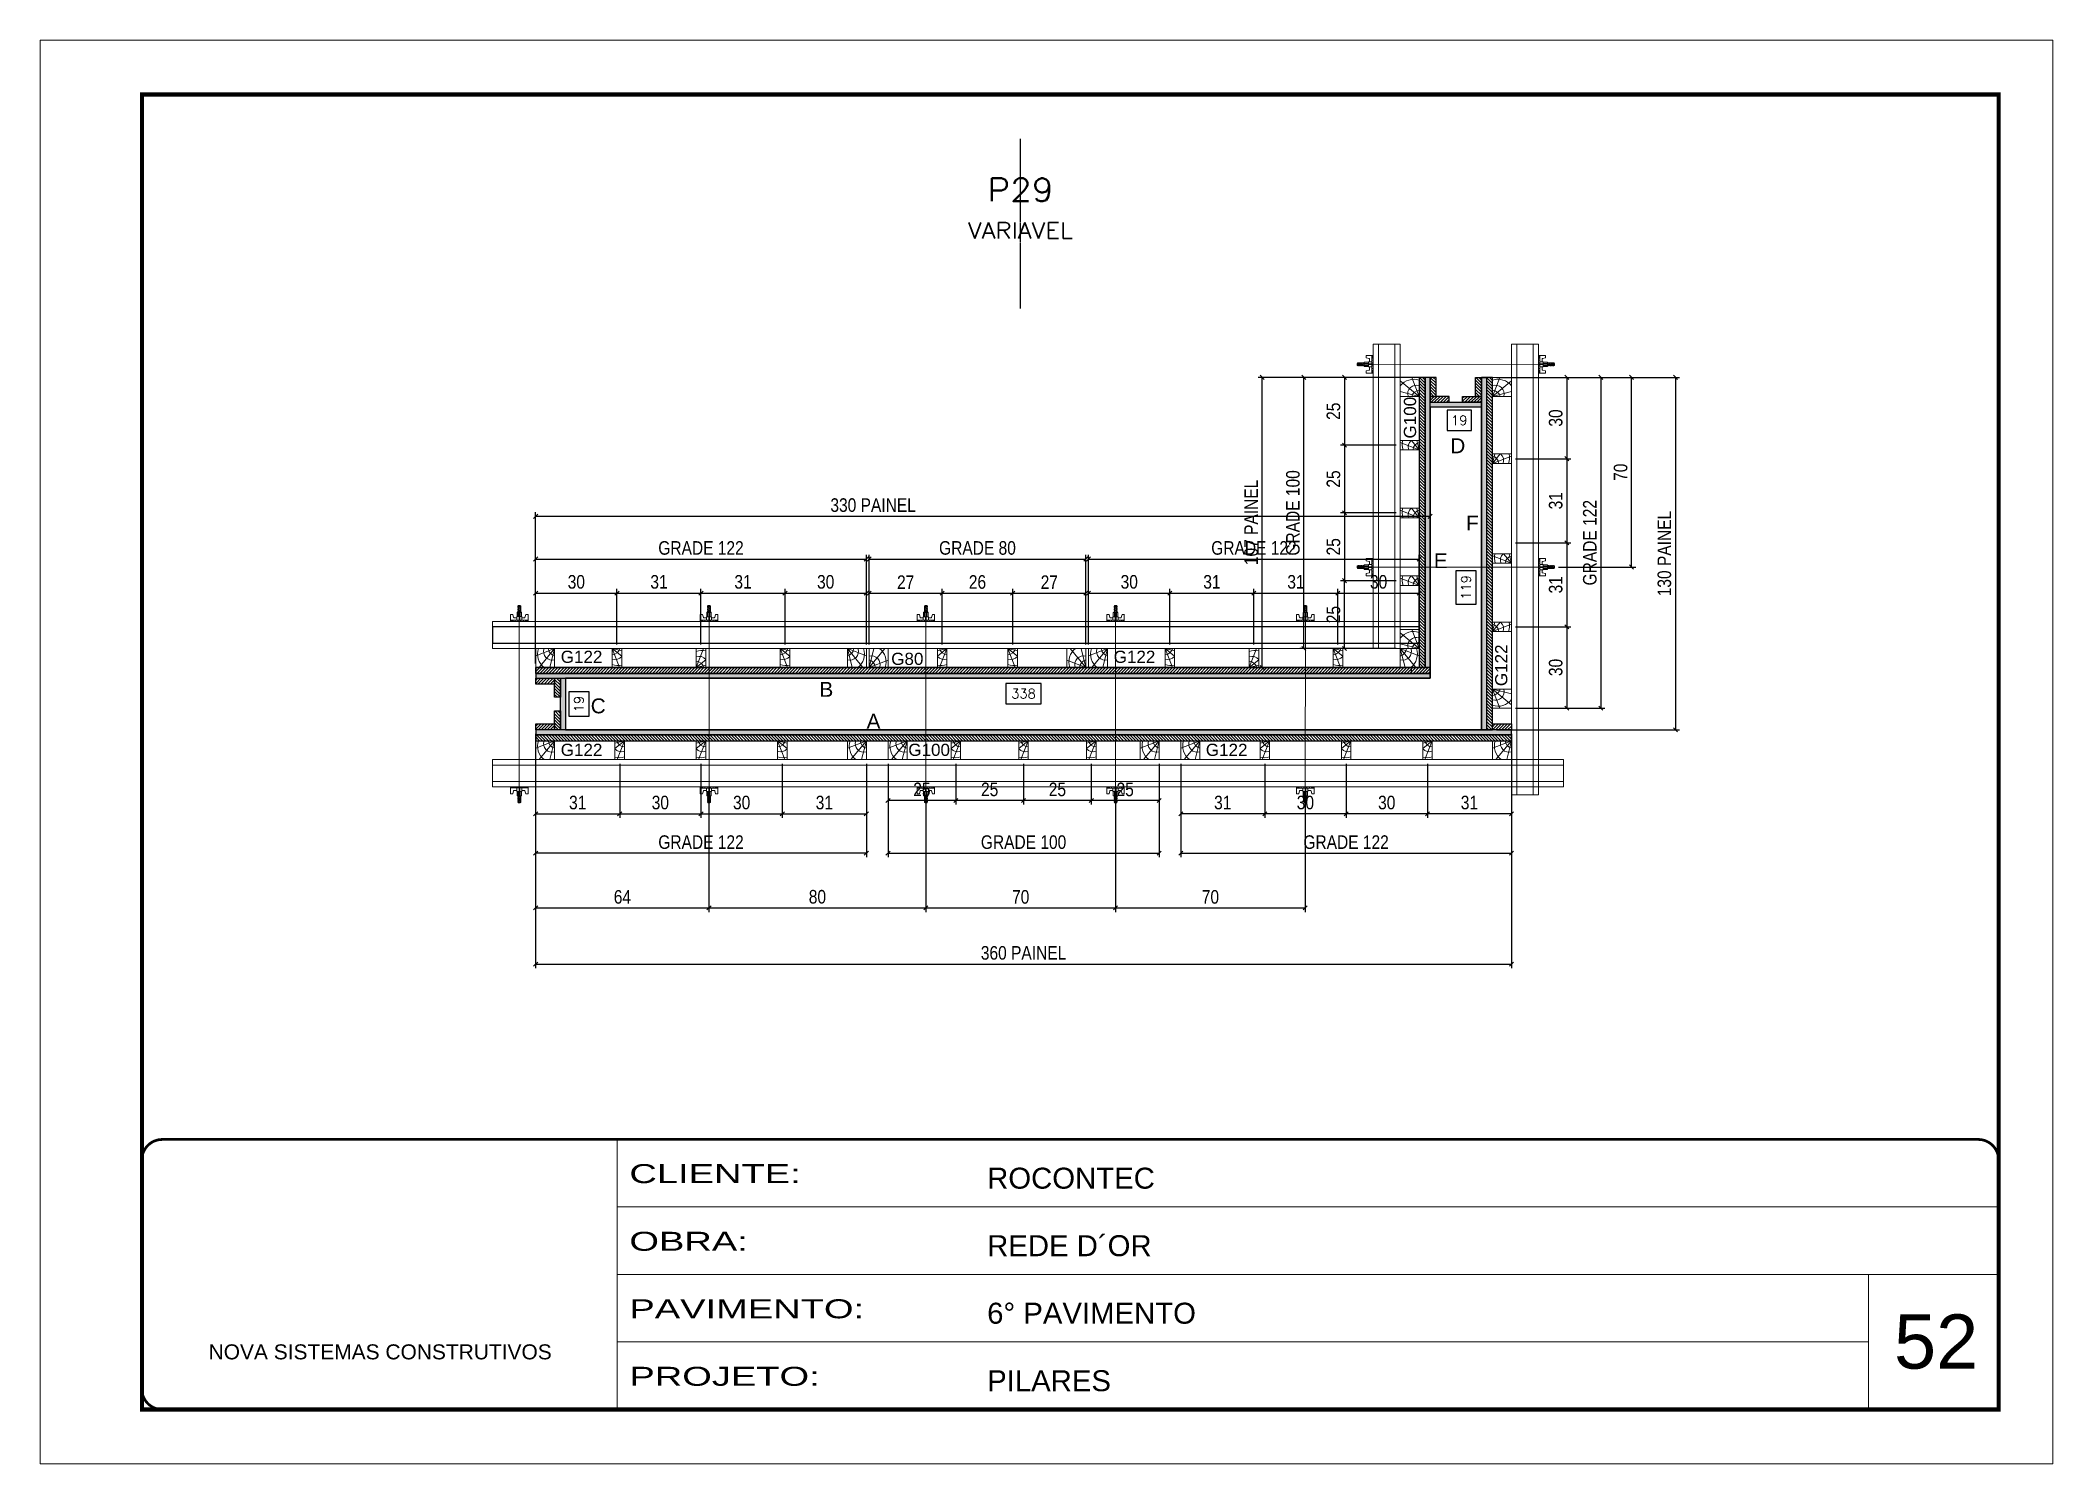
# Model space of a CAD drawing. Extents: x 28748 to 35002, y 14885 to 43501.
# Drawn here: x 33517 to 35002, y 28668 to 29718 of the extents above; entities that cross this region are included whole.
import ezdxf
from ezdxf.enums import TextEntityAlignment as Align

# ---------------------------------------------------------------- set-up
doc = ezdxf.new("R2010")
doc.units = 0
for name, pattern in [('CONTINUO', [0]), ('DASHED', [0.75, 0.5, -0.25]), ('HIDDEN', [0.375, 0.25, -0.125])]:
    doc.linetypes.add(name, pattern=pattern)
for name, color, linetype, lineweight in [('CARIMBO', 255, 'Continuous', 9), ('CONCRETO', 251, 'Continuous', 25), ('Folhas', 255, 'Continuous', 9), ('Hachura', 251, 'Continuous', 9), ('Madeira', 126, 'Continuous', 18), ('Perfil Metálico', 224, 'Continuous', 18), ('SARRAFO DE PRESSAO', 251, 'DASHED', 9), ('Texto Seção', 7, 'Continuous', 15)]:
    doc.layers.add(name, color=color, linetype=linetype, lineweight=lineweight)
for name, color, linetype in [('COTA', 241, 'Continuous'), ('MEIO_PONT', 93, 'Continuous'), ('Painéis', 200, 'Continuous'), ('SARRAFO', 251, 'Continuous'), ('Texto de Titulo', 7, 'Continuous'), ('Texto Qtd Sarr', 242, 'Continuous'), ('TEXTO_GERAL', 7, 'Continuous')]:
    doc.layers.add(name, color=color, linetype=linetype)
doc.styles.add('ARIAL', font='arial.ttf')
doc.styles.add('COTA TECNICA 2X', font='techl___.ttf', dxfattribs={"height": 10})
doc.styles.add('ROMANS', font='romans.shx')
doc.styles.add('SANSSERIF', font='sas_____.pfb')
doc.styles.add('Tecnologia', font='')
doc.styles.get('Tecnologia').set_extended_font_data('Forgotten Futurist')
doc.dimstyles.new('Cota Seção interna', dxfattribs={"dimtxt": 7, "dimasz": 6, "dimexe": 0.18, "dimexo": 2, "dimgap": -4, "dimtad": 3, "dimdec": 1, "dimlfac": 0.5, "dimzin": 12, "dimdsep": 46, "dimtxsty": 'ROMANS', "dimblk": 'ARCHTICK', "dimcen": 0.09, "dimse1": 1, "dimse2": 1, "dimsd1": 1, "dimsd2": 1, "dimclrd": 180, "dimclre": 5, "dimclrt": 1, "dimadec": 0, "dimazin": 3, "dimtfac": 1, "dimtdec": 1, "dimtofl": 0, "dimtmove": 0, "dimatfit": 3, "dimldrblk": 'ARCHTICK', "dimfxl": 1, "dimtolj": 1, "dimtzin": 0, "dimarcsym": 0})
doc.dimstyles.new('SECAO PILAR', dxfattribs={"dimtxt": 10, "dimasz": 3, "dimexe": 3, "dimexo": 3, "dimgap": 3, "dimtad": 1, "dimdec": 1, "dimlfac": 0.5, "dimzin": 12, "dimdsep": 46, "dimtxsty": 'COTA TECNICA 2X', "dimblk1": 'OBLIQUE', "dimblk2": 'OBLIQUE', "dimsah": 1, "dimcen": 0.9, "dimclrd": 256, "dimclre": 256, "dimclrt": 256, "dimadec": 1, "dimazin": 3, "dimtfac": 1, "dimtdec": 1, "dimtmove": 0, "dimatfit": 3, "dimfxl": 1, "dimtolj": 1, "dimtzin": 12, "dimarcsym": 0})
pattern_1 = [(315, (58114.6345, 20020.7115), (1.12253202, 1.12253202), [])]
pattern_2 = [(45, (44356.7782, 52054.4715), (-1.12253202, 1.12253202), [])]
pattern_3 = [(315, (58122.6345, 20049.7115), (1.12253202, 1.12253202), [])]

msp = doc.modelspace()

# ---------------------------------------------------------------- texts
at = {"layer": 'CARIMBO', "style": 'ARIAL'}
msp.add_text('52', height=40, dxfattribs=at).set_placement((34884.7, 28737.99))
at = {"layer": 'Texto Seção', "color": 0, "linetype": 'Continuous', "style": 'SANSSERIF'}
msp.add_text('G100', height=9, rotation=90, dxfattribs=at).set_placement((34527.55, 29424.09), align=Align.MIDDLE_LEFT)
for s, p in [('G122', (33900.88, 29194.45)), ('G100', (34157.36, 29194.45)), ('G122', (34376.9, 29194.45))]:
    msp.add_text(s, height=9, dxfattribs=at).set_placement(p, align=Align.MIDDLE_LEFT)
at = {"layer": 'TEXTO_GERAL', "style": 'ARIAL'}
for s, p in [('D', (34562.82, 29418.72)), ('F', (34573.6, 29361.76)), ('E', (34550.25, 29333.95)), ('B', (34096.89, 29239.05)), ('C', (33928.57, 29226.87)), ('A', (34131.69, 29215.54))]:
    msp.add_text(s, height=11, dxfattribs=at).set_placement(p, align=Align.MIDDLE_CENTER)
at = {"layer": 'TEXTO_GERAL', "color": 0, "linetype": 'Continuous', "style": 'SANSSERIF'}
msp.add_text('G122', height=9, rotation=90, dxfattribs=at).set_placement((34594.89, 29241.43), align=Align.MIDDLE_LEFT)
for s, p in [('G122', (33900.91, 29263.07)), ('G80', (34144.75, 29261.56)), ('G122', (34308.91, 29263.07))]:
    msp.add_text(s, height=9, dxfattribs=at).set_placement(p, align=Align.MIDDLE_LEFT)

# ---------------------------------------------------------------- blocks, each defined once
blk = doc.blocks.new('9999999999')
at = {"color": 30, "linetype": 'CONTINUO'}
for p, q in [((98564.6, 34230.2), (98564.6, 34429.4)), ((98564.6, 34379.6), (99584, 34379.6)), ((98564.6, 34329.8), (99488, 34329.8)), ((99584, 34329.8), (99488, 34329.8)), ((99488, 34329.8), (99488, 34230.2)), ((98564.6, 34280), (99488, 34280))]:
    blk.add_line(p, q, dxfattribs=at)
at = {"color": 30, "linetype": 'CONTINUO', "const_width": 2}
blk.add_lwpolyline([(99584, 34230.2), (99584, 34414.4, 0.414214), (99569, 34429.4), (98229, 34429.4, 0.414214), (98214, 34414.4), (98214, 34245.2, 0.414214), (98229, 34230.2), (99584, 34230.2)], format="xyb", dxfattribs=at)
at = {"layer": 'Folhas'}
blk.add_lwpolyline([(98139, 34190.2), (99624, 34190.2), (99624, 35240.2), (98139, 35240.2)], close=True, dxfattribs=at)
at = {"layer": 'Folhas', "color": 30, "const_width": 3}
blk.add_lwpolyline([(98214, 34230.2), (99584, 34230.2), (99584, 35200.2), (98214, 35200.2)], close=True, dxfattribs=at)
at = {"color": 7, "linetype": 'Continuous', "ltscale": 5, "style": 'ARIAL'}
for s, height, p in [('ROCONTEC', 15.48, (98837.7, 34393.1)), ('REDE D´OR', 15.48, (98837.7, 34343.3)), ('6° PAVIMENTO', 15.483, (98837.7, 34293.5)), ('NOVA SISTEMAS CONSTRUTIVOS', 11.059, (98263.2, 34267.2)), ('PILARES', 15.48, (98837.7, 34243.7))]:
    blk.add_text(s, height=height, dxfattribs=at).set_placement(p)
at = {"layer": 'Folhas', "color": 7, "style": 'Tecnologia', "width": 1.5}
for s, p in [('CLIENTE:', (98573.7, 34397.2)), ('OBRA:', (98573.7, 34347.3)), ('PAVIMENTO:', (98573.7, 34297.5)), ('PROJETO:', (98573.7, 34247.7))]:
    blk.add_text(s, height=14, dxfattribs=at).set_placement(p)
blk = doc.blocks.new('*D1010')
at = {"layer": 'COTA', "color": 180, "lineweight": -2, "transparency": 16777216}
for p, q in [((33921.8, 29237.2), (33906.8, 29237.2)), ((33906.8, 29237.2), (33906.8, 29219.2)), ((33921.8, 29219.2), (33921.8, 29237.2)), ((33906.8, 29219.2), (33921.8, 29219.2))]:
    blk.add_line(p, q, dxfattribs=at)
at = {"layer": 'Defpoints', "color": 0, "transparency": 16777216}
for p in [(33904.8, 29247.2), (33925.8, 29247.2), (33904.8, 29209.2)]:
    blk.add_point(p, dxfattribs=at)
at = {"layer": 'COTA', "color": 1, "transparency": 16777216, "insert": (33914.3, 29228.2), "char_height": 7, "attachment_point": 5, "rotation": 90, "style": 'ROMANS'}
blk.add_mtext('\\A1;19', dxfattribs=at)
blk = doc.blocks.new('_ArchTick')
at = {"color": 0, "linetype": 'ByBlock', "const_width": 0.15}
blk.add_lwpolyline([(-0.5, -0.5), (0.5, 0.5)], dxfattribs=at)
blk = doc.blocks.new('*D1011')
at = {"layer": 'COTA', "color": 180, "lineweight": -2, "transparency": 16777216}
for p, q in [((34572.9, 29445), (34554.9, 29445)), ((34554.9, 29445), (34554.9, 29430)), ((34572.9, 29430), (34572.9, 29445)), ((34554.9, 29430), (34572.9, 29430))]:
    blk.add_line(p, q, dxfattribs=at)
at = {"layer": 'Defpoints', "color": 0, "transparency": 16777216}
for p in [(34542.4, 29447.2), (34580.4, 29447.2), (34580.4, 29426)]:
    blk.add_point(p, dxfattribs=at)
at = {"layer": 'COTA', "color": 1, "transparency": 16777216, "insert": (34563.9, 29437.5), "char_height": 7, "attachment_point": 5, "style": 'ROMANS'}
blk.add_mtext('\\A1;19', dxfattribs=at)
blk = doc.blocks.new('*D1871')
at = {"layer": 'COTA', "color": 180, "lineweight": -2, "transparency": 16777216}
for p, q in [((34255.4, 29243.4), (34229.4, 29243.4)), ((34229.4, 29243.4), (34229.4, 29228.4)), ((34255.4, 29228.4), (34255.4, 29243.4)), ((34229.4, 29228.4), (34255.4, 29228.4))]:
    blk.add_line(p, q, dxfattribs=at)
at = {"layer": 'Defpoints', "color": 0, "transparency": 16777216}
for p in [(33904.4, 29224.4), (33904.4, 29209.2), (34580.4, 29209.2)]:
    blk.add_point(p, dxfattribs=at)
at = {"layer": 'COTA', "color": 1, "transparency": 16777216, "insert": (34242.4, 29235.9), "char_height": 7, "attachment_point": 5, "style": 'ROMANS'}
blk.add_mtext('\\A1;338', dxfattribs=at)
blk = doc.blocks.new('C')
at = {"layer": 'Hachura', "color": 0}
for p, q in [((0, 3.22), (0, -3.22)), ((0.45, 3.22), (0, 3.22)), ((0.46, 3.16), (0, 3.16)), ((0.46, 3.05), (0, 3.05)), ((0.46, 2.88), (0, 2.88)), ((0, 2.75), (0, -1.16)), ((0.46, 2.65), (0, 2.65)), ((0.46, 2.23), (0, 2.23)), ((0.46, 1.51), (0, 1.51)), ((0.39, 0.49), (0.17, 0.49)), ((0.45, -3.23), (0.45, 3.22)), ((0.45, 3.22), (2.58, 3.22)), ((1.74, 0.97), (0.45, 0.97)), ((1.45, 0.1), (0.45, 0.1)), ((1.35, 1.94), (1.35, 0.96)), ((2.58, 2.39), (1.47, 2.09)), ((1.74, -0.97), (1.74, 0.97)), ((1.74, 0.97), (1.74, 0.84)), ((1.74, 0.97), (1.74, 0.84)), ((1.74, 0.84), (3.35, 0.84)), ((3.35, 0.45), (1.74, 0.45)), ((2.58, 3.22), (2.58, 2.39)), ((3.32, 0.84), (3.32, -0.84)), ((3.35, 0.84), (3.35, -0.84)), ((3.68, 0.45), (3.35, 0.45)), ((3.84, -0.52), (3.35, 0.45)), ((3.35, 0.06), (3.67, -0.57)), ((3.68, 0.45), (4.16, -0.52)), ((3.72, 0.5), (4.25, -0.57)), ((4.37, -0.55), (3.83, 0.53)), ((4.15, 0.45), (3.93, 0.45)), ((4.42, -0.52), (3.93, 0.45)), ((4.15, 0.45), (4.26, 0.45)), ((4.26, 0.45), (4.74, -0.52)), ((4.3, 0.5), (4.83, -0.57)), ((4.95, -0.55), (4.41, 0.53)), ((4.51, 0.45), (4.84, 0.45)), ((5, -0.52), (4.51, 0.45)), ((4.84, 0.45), (5.32, -0.52)), ((4.88, 0.5), (5.41, -0.57)), ((5.53, -0.55), (4.99, 0.53)), ((5.58, -0.52), (5.09, 0.45)), ((5.42, 0.45), (5.09, 0.45)), ((5.58, -0.52), (5.09, 0.45)), ((5.42, 0.45), (5.74, -0.19)), ((5.46, 0.5), (5.74, -0.07)), ((5.74, 0.19), (5.57, 0.53)), ((5.74, 0.32), (5.68, 0.45)), ((5.68, 0.45), (5.74, 0.45)), ((5.74, 0.45), (5.9, 0.29)), ((5.74, 0.45), (5.74, -0.52)), ((5.9, -0.36), (5.9, 0.29)), ((0.45, 0), (0, 0)), ((0.46, -1.52), (0, -1.52)), ((0.46, -2.23), (0, -2.23)), ((0.46, -2.65), (0, -2.65)), ((0.46, -2.88), (0, -2.88)), ((0.46, -3.05), (0, -3.05)), ((0.46, -3.16), (0, -3.16)), ((0, -3.22), (2.57, -3.22)), ((0.08, -0.48), (0.29, -0.48)), ((0.29, -0.48), (0.4, -0.48)), ((0.45, 0), (0.45, -0.97)), ((0.45, -0.16), (1.45, -0.16)), ((0.45, -0.65), (0.45, -0.32)), ((0.45, -3.23), (0.45, -0.65)), ((0.45, -0.97), (1.74, -0.97)), ((1.35, -1.94), (1.35, -0.97)), ((2.58, -2.39), (1.47, -2.1)), ((3.35, -0.32), (1.74, -0.32)), ((3.35, -0.84), (1.74, -0.84)), ((2.58, -3.23), (2.58, -2.39)), ((3.35, -0.07), (3.58, -0.52)), ((3.35, -0.52), (3.58, -0.52)), ((3.84, -0.52), (4.16, -0.52)), ((4.42, -0.52), (4.74, -0.52)), ((4.63, -0.52), (4.74, -0.52)), ((5, -0.52), (5.32, -0.52)), ((5.58, -0.52), (5.74, -0.52)), ((5.74, -0.52), (5.9, -0.36)), ((5.74, -0.52), (5.74, -0.52))]:
    blk.add_line(p, q, dxfattribs=at)
for centre, radius, start, end in [((1.52, 1.94), 0.161, 104.74356, 180), ((1.44, -0.03), 0.129, 272.69497, 87.30503), ((3.81, 0.39), 0.143, 25.56881, 154.43119), ((4.39, 0.39), 0.143, 25.56881, 154.43119), ((4.97, 0.39), 0.143, 25.56881, 154.43119), ((5.55, 0.39), 0.143, 25.56881, 154.43119), ((0.17, -0.37), 0.174, 221.74404, 317.85924), ((1.52, -1.94), 0.161, 180, 255.25644), ((3.71, -0.4), 0.174, 222.14076, 318.25596), ((4.29, -0.4), 0.174, 222.14076, 318.25596), ((4.87, -0.4), 0.174, 222.14076, 318.25596), ((5.45, -0.4), 0.174, 222.14076, 318.25596), ((5.61, -0.4), 0.174, 317.85924, 318.25596)]:
    blk.add_arc(centre, radius, start, end, dxfattribs=at)
blk = doc.blocks.new('titulo1')
at = {"layer": 'Defpoints', "color": 252, "linetype": 'HIDDEN', "ltscale": 2}
blk.add_line((0, 0), (0, 125), dxfattribs=at)
at = {"layer": 'Defpoints', "style": 'ROMANS', "oblique": 15}
blk.add_attdef('FOLHA', text='', height=10, dxfattribs=at).set_placement((0, 15.6), align=Align.MIDDLE_CENTER)
at = {"layer": 'Texto Qtd Sarr', "color": 3, "style": 'ROMANS', "oblique": 15}
for tag, height, p in [('TITULO', 17, (0, 71.4)), ('SEÇÃO', 12, (0, 41.5))]:
    blk.add_attdef(tag, text='', height=height, dxfattribs=at).set_placement(p, align=Align.MIDDLE_CENTER)
blk = doc.blocks.new('_Oblique')
at = {"color": 0, "linetype": 'ByBlock', "lineweight": -2}
blk.add_line((-0.5, -0.5), (0.5, 0.5), dxfattribs=at)
blk = doc.blocks.new('*D1872')
at = {"layer": 'COTA', "lineweight": -2, "transparency": 16777216}
for p, q in [((33882.4, 29258.2), (33882.4, 29369.7)), ((33882.4, 29366.7), (34542.4, 29366.7)), ((34542.4, 29258.2), (34542.4, 29369.7))]:
    blk.add_line(p, q, dxfattribs=at)
at = {"layer": 'Defpoints', "color": 0, "transparency": 16777216}
for p in [(34542.4, 29366.7), (33882.4, 29255.2), (34542.4, 29255.2)]:
    blk.add_point(p, dxfattribs=at)
at = {"layer": 'COTA', "lineweight": -2, "transparency": 16777216, "xscale": 3, "yscale": 3, "zscale": 3, "rotation": 180}
blk.add_blockref('_Oblique', (33882.4, 29366.7), dxfattribs=at)
at = {"layer": 'COTA', "lineweight": -2, "transparency": 16777216, "xscale": 3, "yscale": 3, "zscale": 3}
blk.add_blockref('_Oblique', (34542.4, 29366.7), dxfattribs=at)
at = {"layer": 'COTA', "transparency": 16777216, "insert": (34131.4, 29374.9), "char_height": 10, "attachment_point": 5, "style": 'COTA TECNICA 2X'}
blk.add_mtext('\\A1;330 PAINEL', dxfattribs=at)
blk = doc.blocks.new('*D1873')
at = {"layer": 'COTA', "lineweight": -2, "transparency": 16777216}
for p, q in [((34591.5, 29469.2), (34726.5, 29469.2)), ((34723.5, 29469.2), (34723.5, 29209.2)), ((34591.4, 29209.2), (34726.5, 29209.2))]:
    blk.add_line(p, q, dxfattribs=at)
at = {"layer": 'Defpoints', "color": 0, "transparency": 16777216}
for p in [(34588.5, 29469.2), (34588.4, 29209.2), (34723.5, 29209.2)]:
    blk.add_point(p, dxfattribs=at)
at = {"layer": 'COTA', "lineweight": -2, "transparency": 16777216, "xscale": 3, "yscale": 3, "zscale": 3}
for p, rotation in [((34723.5, 29469.2), 90), ((34723.5, 29209.2), 270)]:
    blk.add_blockref('_Oblique', p, dxfattribs=dict(at, rotation=rotation))
at = {"layer": 'COTA', "transparency": 16777216, "insert": (34715.3, 29339.2), "char_height": 10, "attachment_point": 5, "rotation": 90, "style": 'COTA TECNICA 2X'}
blk.add_mtext('\\A1;130 PAINEL', dxfattribs=at)
blk = doc.blocks.new('*D1874')
at = {"layer": 'COTA', "lineweight": -2, "transparency": 16777216}
for p, q in [((34539.4, 29469.2), (34415.5, 29469.2)), ((34418.5, 29255.2), (34418.5, 29469.2)), ((34539.4, 29255.2), (34415.5, 29255.2))]:
    blk.add_line(p, q, dxfattribs=at)
at = {"layer": 'Defpoints', "color": 0, "transparency": 16777216}
for p in [(34418.5, 29469.2), (34542.4, 29469.2), (34542.4, 29255.2)]:
    blk.add_point(p, dxfattribs=at)
at = {"layer": 'COTA', "lineweight": -2, "transparency": 16777216, "xscale": 3, "yscale": 3, "zscale": 3}
for p, rotation in [((34418.5, 29469.2), 90), ((34418.5, 29255.2), 270)]:
    blk.add_blockref('_Oblique', p, dxfattribs=dict(at, rotation=rotation))
at = {"layer": 'COTA', "transparency": 16777216, "insert": (34410.4, 29362.2), "char_height": 10, "attachment_point": 5, "rotation": 90, "style": 'COTA TECNICA 2X'}
blk.add_mtext('\\A1;107 PAINEL', dxfattribs=at)
blk = doc.blocks.new('PONTALETE')
at = {"layer": 'Madeira'}
for q in [(2.71, 7), (7, 5.76), (7, 1.74)]:
    blk.add_line((0, 0), q, dxfattribs=at)
blk.add_lwpolyline([(0, 0), (7, 0), (7, 7), (0, 7)], close=True, dxfattribs=at)
for centre, radius, start, end in [((2.04, 0.06), 6.23, 37.28179, 109.09128), ((1.09, 0.9), 3.19, 343.60304, 109.98471), ((-0.21, -0.78), 3.09, 14.63219, 86.0383)]:
    blk.add_arc(centre, radius, start, end, dxfattribs=at)
blk = doc.blocks.new('MEIO PONTALETE')
at = {"layer": 'Madeira'}
for q in [(2.71, 7), (3.5, 2.88), (3.5, 0.87)]:
    blk.add_line((0, 0), q, dxfattribs=at)
blk.add_lwpolyline([(0, 0), (3.5, 0), (3.5, 7), (0, 7)], close=True, dxfattribs=at)
for centre, radius, start, end in [((2.04, 0.06), 6.23, 76.44987, 109.09128), ((1.09, 0.9), 3.19, 40.90626, 109.98471), ((-0.21, -0.78), 3.09, 14.63219, 86.0383)]:
    blk.add_arc(centre, radius, start, end, dxfattribs=at)
blk = doc.blocks.new('*D1875')
at = {"layer": 'COTA', "lineweight": -2, "transparency": 16777216}
for p, q in [((33882.4, 29272.2), (33882.4, 29313.1)), ((33882.4, 29310.1), (33942.4, 29310.1)), ((33942.4, 29272.2), (33942.4, 29313.1))]:
    blk.add_line(p, q, dxfattribs=at)
at = {"layer": 'Defpoints', "color": 0, "transparency": 16777216}
for p in [(33942.4, 29310.1), (33882.4, 29269.2), (33942.4, 29269.2)]:
    blk.add_point(p, dxfattribs=at)
at = {"layer": 'COTA', "lineweight": -2, "transparency": 16777216, "xscale": 3, "yscale": 3, "zscale": 3, "rotation": 180}
blk.add_blockref('_Oblique', (33882.4, 29310.1), dxfattribs=at)
at = {"layer": 'COTA', "lineweight": -2, "transparency": 16777216, "xscale": 3, "yscale": 3, "zscale": 3}
blk.add_blockref('_Oblique', (33942.4, 29310.1), dxfattribs=at)
at = {"layer": 'COTA', "transparency": 16777216, "insert": (33912.4, 29318.3), "char_height": 10, "attachment_point": 5, "style": 'COTA TECNICA 2X'}
blk.add_mtext('\\A1;30', dxfattribs=at)
blk = doc.blocks.new('*D1876')
at = {"layer": 'COTA', "lineweight": -2, "transparency": 16777216}
for p, q in [((33942.4, 29272.2), (33942.4, 29313.1)), ((33942.4, 29310.1), (34004.4, 29310.1)), ((34004.4, 29272.2), (34004.4, 29313.1))]:
    blk.add_line(p, q, dxfattribs=at)
at = {"layer": 'Defpoints', "color": 0, "transparency": 16777216}
for p in [(34004.4, 29310.1), (33942.4, 29269.2), (34004.4, 29269.2)]:
    blk.add_point(p, dxfattribs=at)
at = {"layer": 'COTA', "lineweight": -2, "transparency": 16777216, "xscale": 3, "yscale": 3, "zscale": 3, "rotation": 180}
blk.add_blockref('_Oblique', (33942.4, 29310.1), dxfattribs=at)
at = {"layer": 'COTA', "lineweight": -2, "transparency": 16777216, "xscale": 3, "yscale": 3, "zscale": 3}
blk.add_blockref('_Oblique', (34004.4, 29310.1), dxfattribs=at)
at = {"layer": 'COTA', "transparency": 16777216, "insert": (33973.4, 29318.3), "char_height": 10, "attachment_point": 5, "style": 'COTA TECNICA 2X'}
blk.add_mtext('\\A1;31', dxfattribs=at)
blk = doc.blocks.new('*D1877')
at = {"layer": 'COTA', "lineweight": -2, "transparency": 16777216}
for p, q in [((34004.4, 29272.2), (34004.4, 29313.1)), ((34004.4, 29310.1), (34066.4, 29310.1)), ((34066.4, 29272.2), (34066.4, 29313.1))]:
    blk.add_line(p, q, dxfattribs=at)
at = {"layer": 'Defpoints', "color": 0, "transparency": 16777216}
for p in [(34066.4, 29310.1), (34004.4, 29269.2), (34066.4, 29269.2)]:
    blk.add_point(p, dxfattribs=at)
at = {"layer": 'COTA', "lineweight": -2, "transparency": 16777216, "xscale": 3, "yscale": 3, "zscale": 3, "rotation": 180}
blk.add_blockref('_Oblique', (34004.4, 29310.1), dxfattribs=at)
at = {"layer": 'COTA', "lineweight": -2, "transparency": 16777216, "xscale": 3, "yscale": 3, "zscale": 3}
blk.add_blockref('_Oblique', (34066.4, 29310.1), dxfattribs=at)
at = {"layer": 'COTA', "transparency": 16777216, "insert": (34035.4, 29318.3), "char_height": 10, "attachment_point": 5, "style": 'COTA TECNICA 2X'}
blk.add_mtext('\\A1;31', dxfattribs=at)
blk = doc.blocks.new('*D1878')
at = {"layer": 'COTA', "lineweight": -2, "transparency": 16777216}
for p, q in [((34066.4, 29272.2), (34066.4, 29313.1)), ((34066.4, 29310.1), (34126.4, 29310.1)), ((34126.4, 29272.2), (34126.4, 29313.1))]:
    blk.add_line(p, q, dxfattribs=at)
at = {"layer": 'Defpoints', "color": 0, "transparency": 16777216}
for p in [(34126.4, 29310.1), (34066.4, 29269.2), (34126.4, 29269.2)]:
    blk.add_point(p, dxfattribs=at)
at = {"layer": 'COTA', "lineweight": -2, "transparency": 16777216, "xscale": 3, "yscale": 3, "zscale": 3, "rotation": 180}
blk.add_blockref('_Oblique', (34066.4, 29310.1), dxfattribs=at)
at = {"layer": 'COTA', "lineweight": -2, "transparency": 16777216, "xscale": 3, "yscale": 3, "zscale": 3}
blk.add_blockref('_Oblique', (34126.4, 29310.1), dxfattribs=at)
at = {"layer": 'COTA', "transparency": 16777216, "insert": (34096.4, 29318.3), "char_height": 10, "attachment_point": 5, "style": 'COTA TECNICA 2X'}
blk.add_mtext('\\A1;30', dxfattribs=at)
blk = doc.blocks.new('*D1879')
at = {"layer": 'COTA', "lineweight": -2, "transparency": 16777216}
for p, q in [((33882.4, 29272.2), (33882.4, 29338.2)), ((33882.4, 29335.2), (34126.4, 29335.2)), ((34126.4, 29272.2), (34126.4, 29338.2))]:
    blk.add_line(p, q, dxfattribs=at)
at = {"layer": 'Defpoints', "color": 0, "transparency": 16777216}
for p in [(34126.4, 29335.2), (33882.4, 29269.2), (34126.4, 29269.2)]:
    blk.add_point(p, dxfattribs=at)
at = {"layer": 'COTA', "lineweight": -2, "transparency": 16777216, "xscale": 3, "yscale": 3, "zscale": 3, "rotation": 180}
blk.add_blockref('_Oblique', (33882.4, 29335.2), dxfattribs=at)
at = {"layer": 'COTA', "lineweight": -2, "transparency": 16777216, "xscale": 3, "yscale": 3, "zscale": 3}
blk.add_blockref('_Oblique', (34126.4, 29335.2), dxfattribs=at)
at = {"layer": 'COTA', "transparency": 16777216, "insert": (34004.4, 29343.3), "char_height": 10, "attachment_point": 5, "style": 'COTA TECNICA 2X'}
blk.add_mtext('\\A1;GRADE 122', dxfattribs=at)
blk = doc.blocks.new('*D1012')
at = {"layer": 'COTA', "lineweight": -2, "transparency": 16777216}
for p, q in [((34290.4, 29272.2), (34290.4, 29313.1)), ((34290.4, 29310.1), (34350.4, 29310.1)), ((34350.4, 29272.2), (34350.4, 29313.1))]:
    blk.add_line(p, q, dxfattribs=at)
at = {"layer": 'Defpoints', "color": 0, "transparency": 16777216}
for p in [(34350.4, 29310.1), (34290.4, 29269.2), (34350.4, 29269.2)]:
    blk.add_point(p, dxfattribs=at)
at = {"layer": 'COTA', "lineweight": -2, "transparency": 16777216, "xscale": 3, "yscale": 3, "zscale": 3, "rotation": 180}
blk.add_blockref('_Oblique', (34290.4, 29310.1), dxfattribs=at)
at = {"layer": 'COTA', "lineweight": -2, "transparency": 16777216, "xscale": 3, "yscale": 3, "zscale": 3}
blk.add_blockref('_Oblique', (34350.4, 29310.1), dxfattribs=at)
at = {"layer": 'COTA', "transparency": 16777216, "insert": (34320.4, 29318.3), "char_height": 10, "attachment_point": 5, "style": 'COTA TECNICA 2X'}
blk.add_mtext('\\A1;30', dxfattribs=at)
blk = doc.blocks.new('*D1013')
at = {"layer": 'COTA', "lineweight": -2, "transparency": 16777216}
for p, q in [((34350.4, 29272.2), (34350.4, 29313.1)), ((34350.4, 29310.1), (34412.4, 29310.1)), ((34412.4, 29272.2), (34412.4, 29313.1))]:
    blk.add_line(p, q, dxfattribs=at)
at = {"layer": 'Defpoints', "color": 0, "transparency": 16777216}
for p in [(34412.4, 29310.1), (34350.4, 29269.2), (34412.4, 29269.2)]:
    blk.add_point(p, dxfattribs=at)
at = {"layer": 'COTA', "lineweight": -2, "transparency": 16777216, "xscale": 3, "yscale": 3, "zscale": 3, "rotation": 180}
blk.add_blockref('_Oblique', (34350.4, 29310.1), dxfattribs=at)
at = {"layer": 'COTA', "lineweight": -2, "transparency": 16777216, "xscale": 3, "yscale": 3, "zscale": 3}
blk.add_blockref('_Oblique', (34412.4, 29310.1), dxfattribs=at)
at = {"layer": 'COTA', "transparency": 16777216, "insert": (34381.4, 29318.3), "char_height": 10, "attachment_point": 5, "style": 'COTA TECNICA 2X'}
blk.add_mtext('\\A1;31', dxfattribs=at)
blk = doc.blocks.new('*D1014')
at = {"layer": 'COTA', "lineweight": -2, "transparency": 16777216}
for p, q in [((34412.4, 29272.2), (34412.4, 29313.1)), ((34412.4, 29310.1), (34474.4, 29310.1)), ((34474.4, 29272.2), (34474.4, 29313.1))]:
    blk.add_line(p, q, dxfattribs=at)
at = {"layer": 'Defpoints', "color": 0, "transparency": 16777216}
for p in [(34474.4, 29310.1), (34412.4, 29269.2), (34474.4, 29269.2)]:
    blk.add_point(p, dxfattribs=at)
at = {"layer": 'COTA', "lineweight": -2, "transparency": 16777216, "xscale": 3, "yscale": 3, "zscale": 3, "rotation": 180}
blk.add_blockref('_Oblique', (34412.4, 29310.1), dxfattribs=at)
at = {"layer": 'COTA', "lineweight": -2, "transparency": 16777216, "xscale": 3, "yscale": 3, "zscale": 3}
blk.add_blockref('_Oblique', (34474.4, 29310.1), dxfattribs=at)
at = {"layer": 'COTA', "transparency": 16777216, "insert": (34443.4, 29318.3), "char_height": 10, "attachment_point": 5, "style": 'COTA TECNICA 2X'}
blk.add_mtext('\\A1;31', dxfattribs=at)
blk = doc.blocks.new('*D1015')
at = {"layer": 'COTA', "lineweight": -2, "transparency": 16777216}
for p, q in [((34474.4, 29272.2), (34474.4, 29313.1)), ((34474.4, 29310.1), (34534.4, 29310.1)), ((34534.4, 29272.2), (34534.4, 29313.1))]:
    blk.add_line(p, q, dxfattribs=at)
at = {"layer": 'Defpoints', "color": 0, "transparency": 16777216}
for p in [(34534.4, 29310.1), (34474.4, 29269.2), (34534.4, 29269.2)]:
    blk.add_point(p, dxfattribs=at)
at = {"layer": 'COTA', "lineweight": -2, "transparency": 16777216, "xscale": 3, "yscale": 3, "zscale": 3, "rotation": 180}
blk.add_blockref('_Oblique', (34474.4, 29310.1), dxfattribs=at)
at = {"layer": 'COTA', "lineweight": -2, "transparency": 16777216, "xscale": 3, "yscale": 3, "zscale": 3}
blk.add_blockref('_Oblique', (34534.4, 29310.1), dxfattribs=at)
at = {"layer": 'COTA', "transparency": 16777216, "insert": (34504.4, 29318.3), "char_height": 10, "attachment_point": 5, "style": 'COTA TECNICA 2X'}
blk.add_mtext('\\A1;30', dxfattribs=at)
blk = doc.blocks.new('*D1016')
at = {"layer": 'COTA', "lineweight": -2, "transparency": 16777216}
for p, q in [((34290.4, 29272.2), (34290.4, 29338.2)), ((34290.4, 29335.2), (34534.4, 29335.2)), ((34534.4, 29272.2), (34534.4, 29338.2))]:
    blk.add_line(p, q, dxfattribs=at)
at = {"layer": 'Defpoints', "color": 0, "transparency": 16777216}
for p in [(34534.4, 29335.2), (34290.4, 29269.2), (34534.4, 29269.2)]:
    blk.add_point(p, dxfattribs=at)
at = {"layer": 'COTA', "lineweight": -2, "transparency": 16777216, "xscale": 3, "yscale": 3, "zscale": 3, "rotation": 180}
blk.add_blockref('_Oblique', (34290.4, 29335.2), dxfattribs=at)
at = {"layer": 'COTA', "lineweight": -2, "transparency": 16777216, "xscale": 3, "yscale": 3, "zscale": 3}
blk.add_blockref('_Oblique', (34534.4, 29335.2), dxfattribs=at)
at = {"layer": 'COTA', "transparency": 16777216, "insert": (34412.4, 29343.3), "char_height": 10, "attachment_point": 5, "style": 'COTA TECNICA 2X'}
blk.add_mtext('\\A1;GRADE 122', dxfattribs=at)
blk = doc.blocks.new('*D1017')
at = {"layer": 'COTA', "lineweight": -2, "transparency": 16777216}
for p, q in [((34605.5, 29469.2), (34646.3, 29469.2)), ((34643.3, 29469.2), (34643.3, 29409.2)), ((34605.5, 29409.2), (34646.3, 29409.2))]:
    blk.add_line(p, q, dxfattribs=at)
at = {"layer": 'Defpoints', "color": 0, "transparency": 16777216}
for p in [(34602.5, 29469.2), (34602.5, 29409.2), (34643.3, 29409.2)]:
    blk.add_point(p, dxfattribs=at)
at = {"layer": 'COTA', "lineweight": -2, "transparency": 16777216, "xscale": 3, "yscale": 3, "zscale": 3}
for p, rotation in [((34643.3, 29469.2), 90), ((34643.3, 29409.2), 270)]:
    blk.add_blockref('_Oblique', p, dxfattribs=dict(at, rotation=rotation))
at = {"layer": 'COTA', "transparency": 16777216, "insert": (34635.1, 29439.2), "char_height": 10, "attachment_point": 5, "rotation": 90, "style": 'COTA TECNICA 2X'}
blk.add_mtext('\\A1;30', dxfattribs=at)
blk = doc.blocks.new('*D1018')
at = {"layer": 'COTA', "lineweight": -2, "transparency": 16777216}
for p, q in [((34605.5, 29409.2), (34646.3, 29409.2)), ((34643.3, 29409.2), (34643.3, 29347.2)), ((34605.5, 29347.2), (34646.3, 29347.2))]:
    blk.add_line(p, q, dxfattribs=at)
at = {"layer": 'Defpoints', "color": 0, "transparency": 16777216}
for p in [(34602.5, 29409.2), (34602.5, 29347.2), (34643.3, 29347.2)]:
    blk.add_point(p, dxfattribs=at)
at = {"layer": 'COTA', "lineweight": -2, "transparency": 16777216, "xscale": 3, "yscale": 3, "zscale": 3}
for p, rotation in [((34643.3, 29409.2), 90), ((34643.3, 29347.2), 270)]:
    blk.add_blockref('_Oblique', p, dxfattribs=dict(at, rotation=rotation))
at = {"layer": 'COTA', "transparency": 16777216, "insert": (34635.1, 29378.2), "char_height": 10, "attachment_point": 5, "rotation": 90, "style": 'COTA TECNICA 2X'}
blk.add_mtext('\\A1;31', dxfattribs=at)
blk = doc.blocks.new('*D1019')
at = {"layer": 'COTA', "lineweight": -2, "transparency": 16777216}
for p, q in [((34605.5, 29347.2), (34646.3, 29347.2)), ((34643.3, 29347.2), (34643.3, 29285.2)), ((34605.5, 29285.2), (34646.3, 29285.2))]:
    blk.add_line(p, q, dxfattribs=at)
at = {"layer": 'Defpoints', "color": 0, "transparency": 16777216}
for p in [(34602.5, 29347.2), (34602.5, 29285.2), (34643.3, 29285.2)]:
    blk.add_point(p, dxfattribs=at)
at = {"layer": 'COTA', "lineweight": -2, "transparency": 16777216, "xscale": 3, "yscale": 3, "zscale": 3}
for p, rotation in [((34643.3, 29347.2), 90), ((34643.3, 29285.2), 270)]:
    blk.add_blockref('_Oblique', p, dxfattribs=dict(at, rotation=rotation))
at = {"layer": 'COTA', "transparency": 16777216, "insert": (34635.1, 29316.2), "char_height": 10, "attachment_point": 5, "rotation": 90, "style": 'COTA TECNICA 2X'}
blk.add_mtext('\\A1;31', dxfattribs=at)
blk = doc.blocks.new('*D1020')
at = {"layer": 'COTA', "lineweight": -2, "transparency": 16777216}
for p, q in [((34605.5, 29285.2), (34646.3, 29285.2)), ((34643.3, 29285.2), (34643.3, 29225.2)), ((34605.5, 29225.2), (34646.3, 29225.2))]:
    blk.add_line(p, q, dxfattribs=at)
at = {"layer": 'Defpoints', "color": 0, "transparency": 16777216}
for p in [(34602.5, 29285.2), (34602.5, 29225.2), (34643.3, 29225.2)]:
    blk.add_point(p, dxfattribs=at)
at = {"layer": 'COTA', "lineweight": -2, "transparency": 16777216, "xscale": 3, "yscale": 3, "zscale": 3}
for p, rotation in [((34643.3, 29285.2), 90), ((34643.3, 29225.2), 270)]:
    blk.add_blockref('_Oblique', p, dxfattribs=dict(at, rotation=rotation))
at = {"layer": 'COTA', "transparency": 16777216, "insert": (34635.1, 29255.2), "char_height": 10, "attachment_point": 5, "rotation": 90, "style": 'COTA TECNICA 2X'}
blk.add_mtext('\\A1;30', dxfattribs=at)
blk = doc.blocks.new('*D1021')
at = {"layer": 'COTA', "lineweight": -2, "transparency": 16777216}
for p, q in [((34605.5, 29469.2), (34671.4, 29469.2)), ((34668.4, 29469.2), (34668.4, 29225.2)), ((34605.5, 29225.2), (34671.4, 29225.2))]:
    blk.add_line(p, q, dxfattribs=at)
at = {"layer": 'Defpoints', "color": 0, "transparency": 16777216}
for p in [(34602.5, 29469.2), (34602.5, 29225.2), (34668.4, 29225.2)]:
    blk.add_point(p, dxfattribs=at)
at = {"layer": 'COTA', "lineweight": -2, "transparency": 16777216, "xscale": 3, "yscale": 3, "zscale": 3}
for p, rotation in [((34668.4, 29469.2), 90), ((34668.4, 29225.2), 270)]:
    blk.add_blockref('_Oblique', p, dxfattribs=dict(at, rotation=rotation))
at = {"layer": 'COTA', "transparency": 16777216, "insert": (34660.3, 29347.2), "char_height": 10, "attachment_point": 5, "rotation": 90, "style": 'COTA TECNICA 2X'}
blk.add_mtext('\\A1;GRADE 122', dxfattribs=at)
blk = doc.blocks.new('*D1880')
at = {"layer": 'COTA', "linetype": 'ByBlock', "lineweight": -2, "transparency": 16777216}
for p, q in [((34517.4, 29469.2), (34476.2, 29469.2)), ((34479.2, 29469.2), (34479.2, 29419.2)), ((34517.4, 29419.2), (34476.2, 29419.2))]:
    blk.add_line(p, q, dxfattribs=at)
at = {"layer": 'Defpoints', "color": 0, "linetype": 'ByBlock', "transparency": 16777216}
for p in [(34520.4, 29469.2), (34479.2, 29419.2), (34520.4, 29419.2)]:
    blk.add_point(p, dxfattribs=at)
at = {"layer": 'COTA', "linetype": 'ByBlock', "lineweight": -2, "transparency": 16777216, "xscale": 3, "yscale": 3, "zscale": 3}
for p, rotation in [((34479.2, 29469.2), 90), ((34479.2, 29419.2), 270)]:
    blk.add_blockref('_Oblique', p, dxfattribs=dict(at, rotation=rotation))
at = {"layer": 'COTA', "linetype": 'ByBlock', "transparency": 16777216, "insert": (34471.1, 29444.2), "char_height": 10, "attachment_point": 5, "rotation": 90, "style": 'COTA TECNICA 2X'}
blk.add_mtext('\\A1;25', dxfattribs=at)
blk = doc.blocks.new('*D1881')
at = {"layer": 'COTA', "linetype": 'ByBlock', "lineweight": -2, "transparency": 16777216}
for p, q in [((34517.4, 29419.2), (34476.2, 29419.2)), ((34479.2, 29419.2), (34479.2, 29369.2)), ((34517.4, 29369.2), (34476.2, 29369.2))]:
    blk.add_line(p, q, dxfattribs=at)
at = {"layer": 'Defpoints', "color": 0, "linetype": 'ByBlock', "transparency": 16777216}
for p in [(34520.4, 29419.2), (34479.2, 29369.2), (34520.4, 29369.2)]:
    blk.add_point(p, dxfattribs=at)
at = {"layer": 'COTA', "linetype": 'ByBlock', "lineweight": -2, "transparency": 16777216, "xscale": 3, "yscale": 3, "zscale": 3}
for p, rotation in [((34479.2, 29419.2), 90), ((34479.2, 29369.2), 270)]:
    blk.add_blockref('_Oblique', p, dxfattribs=dict(at, rotation=rotation))
at = {"layer": 'COTA', "linetype": 'ByBlock', "transparency": 16777216, "insert": (34471.1, 29394.2), "char_height": 10, "attachment_point": 5, "rotation": 90, "style": 'COTA TECNICA 2X'}
blk.add_mtext('\\A1;25', dxfattribs=at)
blk = doc.blocks.new('*D1882')
at = {"layer": 'COTA', "linetype": 'ByBlock', "lineweight": -2, "transparency": 16777216}
for p, q in [((34517.4, 29369.2), (34476.2, 29369.2)), ((34479.2, 29369.2), (34479.2, 29319.2)), ((34517.4, 29319.2), (34476.2, 29319.2))]:
    blk.add_line(p, q, dxfattribs=at)
at = {"layer": 'Defpoints', "color": 0, "linetype": 'ByBlock', "transparency": 16777216}
for p in [(34520.4, 29369.2), (34479.2, 29319.2), (34520.4, 29319.2)]:
    blk.add_point(p, dxfattribs=at)
at = {"layer": 'COTA', "linetype": 'ByBlock', "lineweight": -2, "transparency": 16777216, "xscale": 3, "yscale": 3, "zscale": 3}
for p, rotation in [((34479.2, 29369.2), 90), ((34479.2, 29319.2), 270)]:
    blk.add_blockref('_Oblique', p, dxfattribs=dict(at, rotation=rotation))
at = {"layer": 'COTA', "linetype": 'ByBlock', "transparency": 16777216, "insert": (34471.1, 29344.2), "char_height": 10, "attachment_point": 5, "rotation": 90, "style": 'COTA TECNICA 2X'}
blk.add_mtext('\\A1;25', dxfattribs=at)
blk = doc.blocks.new('*D1883')
at = {"layer": 'COTA', "linetype": 'ByBlock', "lineweight": -2, "transparency": 16777216}
for p, q in [((34517.4, 29319.2), (34476.2, 29319.2)), ((34479.2, 29269.2), (34479.2, 29319.2)), ((34517.4, 29269.2), (34476.2, 29269.2))]:
    blk.add_line(p, q, dxfattribs=at)
at = {"layer": 'Defpoints', "color": 0, "linetype": 'ByBlock', "transparency": 16777216}
for p in [(34479.2, 29319.2), (34520.4, 29319.2), (34520.4, 29269.2)]:
    blk.add_point(p, dxfattribs=at)
at = {"layer": 'COTA', "linetype": 'ByBlock', "lineweight": -2, "transparency": 16777216, "xscale": 3, "yscale": 3, "zscale": 3}
for p, rotation in [((34479.2, 29319.2), 90), ((34479.2, 29269.2), 270)]:
    blk.add_blockref('_Oblique', p, dxfattribs=dict(at, rotation=rotation))
at = {"layer": 'COTA', "linetype": 'ByBlock', "transparency": 16777216, "insert": (34471.1, 29294.2), "char_height": 10, "attachment_point": 5, "rotation": 90, "style": 'COTA TECNICA 2X'}
blk.add_mtext('\\A1;25', dxfattribs=at)
blk = doc.blocks.new('*D1884')
at = {"layer": 'COTA', "lineweight": -2, "transparency": 16777216}
for p, q in [((34540.4, 29184.2), (34540.4, 29144.3)), ((34602.4, 29184.2), (34602.4, 29144.3)), ((34602.4, 29147.3), (34540.4, 29147.3))]:
    blk.add_line(p, q, dxfattribs=at)
at = {"layer": 'Defpoints', "color": 0, "transparency": 16777216}
for p in [(34540.4, 29187.2), (34602.4, 29187.2), (34540.4, 29147.3)]:
    blk.add_point(p, dxfattribs=at)
at = {"layer": 'COTA', "lineweight": -2, "transparency": 16777216, "xscale": 3, "yscale": 3, "zscale": 3, "rotation": 180}
blk.add_blockref('_Oblique', (34540.4, 29147.3), dxfattribs=at)
at = {"layer": 'COTA', "lineweight": -2, "transparency": 16777216, "xscale": 3, "yscale": 3, "zscale": 3}
blk.add_blockref('_Oblique', (34602.4, 29147.3), dxfattribs=at)
at = {"layer": 'COTA', "transparency": 16777216, "insert": (34571.4, 29155.5), "char_height": 10, "attachment_point": 5, "style": 'COTA TECNICA 2X'}
blk.add_mtext('\\A1;31', dxfattribs=at)
blk = doc.blocks.new('*D1885')
at = {"layer": 'COTA', "lineweight": -2, "transparency": 16777216}
for p, q in [((34480.4, 29184.2), (34480.4, 29144.3)), ((34540.4, 29184.2), (34540.4, 29144.3)), ((34540.4, 29147.3), (34480.4, 29147.3))]:
    blk.add_line(p, q, dxfattribs=at)
at = {"layer": 'Defpoints', "color": 0, "transparency": 16777216}
for p in [(34480.4, 29187.2), (34540.4, 29187.2), (34480.4, 29147.3)]:
    blk.add_point(p, dxfattribs=at)
at = {"layer": 'COTA', "lineweight": -2, "transparency": 16777216, "xscale": 3, "yscale": 3, "zscale": 3, "rotation": 180}
blk.add_blockref('_Oblique', (34480.4, 29147.3), dxfattribs=at)
at = {"layer": 'COTA', "lineweight": -2, "transparency": 16777216, "xscale": 3, "yscale": 3, "zscale": 3}
blk.add_blockref('_Oblique', (34540.4, 29147.3), dxfattribs=at)
at = {"layer": 'COTA', "transparency": 16777216, "insert": (34510.4, 29155.5), "char_height": 10, "attachment_point": 5, "style": 'COTA TECNICA 2X'}
blk.add_mtext('\\A1;30', dxfattribs=at)
blk = doc.blocks.new('*D1886')
at = {"layer": 'COTA', "lineweight": -2, "transparency": 16777216}
for p, q in [((34420.4, 29184.2), (34420.4, 29144.3)), ((34480.4, 29184.2), (34480.4, 29144.3)), ((34480.4, 29147.3), (34420.4, 29147.3))]:
    blk.add_line(p, q, dxfattribs=at)
at = {"layer": 'Defpoints', "color": 0, "transparency": 16777216}
for p in [(34420.4, 29187.2), (34480.4, 29187.2), (34420.4, 29147.3)]:
    blk.add_point(p, dxfattribs=at)
at = {"layer": 'COTA', "lineweight": -2, "transparency": 16777216, "xscale": 3, "yscale": 3, "zscale": 3, "rotation": 180}
blk.add_blockref('_Oblique', (34420.4, 29147.3), dxfattribs=at)
at = {"layer": 'COTA', "lineweight": -2, "transparency": 16777216, "xscale": 3, "yscale": 3, "zscale": 3}
blk.add_blockref('_Oblique', (34480.4, 29147.3), dxfattribs=at)
at = {"layer": 'COTA', "transparency": 16777216, "insert": (34450.4, 29155.5), "char_height": 10, "attachment_point": 5, "style": 'COTA TECNICA 2X'}
blk.add_mtext('\\A1;30', dxfattribs=at)
blk = doc.blocks.new('*D1887')
at = {"layer": 'COTA', "lineweight": -2, "transparency": 16777216}
for p, q in [((34358.4, 29184.2), (34358.4, 29144.3)), ((34420.4, 29184.2), (34420.4, 29144.3)), ((34420.4, 29147.3), (34358.4, 29147.3))]:
    blk.add_line(p, q, dxfattribs=at)
at = {"layer": 'Defpoints', "color": 0, "transparency": 16777216}
for p in [(34358.4, 29187.2), (34420.4, 29187.2), (34358.4, 29147.3)]:
    blk.add_point(p, dxfattribs=at)
at = {"layer": 'COTA', "lineweight": -2, "transparency": 16777216, "xscale": 3, "yscale": 3, "zscale": 3, "rotation": 180}
blk.add_blockref('_Oblique', (34358.4, 29147.3), dxfattribs=at)
at = {"layer": 'COTA', "lineweight": -2, "transparency": 16777216, "xscale": 3, "yscale": 3, "zscale": 3}
blk.add_blockref('_Oblique', (34420.4, 29147.3), dxfattribs=at)
at = {"layer": 'COTA', "transparency": 16777216, "insert": (34389.4, 29155.5), "char_height": 10, "attachment_point": 5, "style": 'COTA TECNICA 2X'}
blk.add_mtext('\\A1;31', dxfattribs=at)
blk = doc.blocks.new('*D1888')
at = {"layer": 'COTA', "lineweight": -2, "transparency": 16777216}
for p, q in [((34358.4, 29184.2), (34358.4, 29115.2)), ((34602.4, 29184.2), (34602.4, 29115.2)), ((34358.4, 29118.2), (34602.4, 29118.2))]:
    blk.add_line(p, q, dxfattribs=at)
at = {"layer": 'Defpoints', "color": 0, "transparency": 16777216}
for p in [(34358.4, 29187.2), (34602.4, 29187.2), (34602.4, 29118.2)]:
    blk.add_point(p, dxfattribs=at)
at = {"layer": 'COTA', "lineweight": -2, "transparency": 16777216, "xscale": 3, "yscale": 3, "zscale": 3, "rotation": 180}
blk.add_blockref('_Oblique', (34358.4, 29118.2), dxfattribs=at)
at = {"layer": 'COTA', "lineweight": -2, "transparency": 16777216, "xscale": 3, "yscale": 3, "zscale": 3}
blk.add_blockref('_Oblique', (34602.4, 29118.2), dxfattribs=at)
at = {"layer": 'COTA', "transparency": 16777216, "insert": (34480.4, 29126.3), "char_height": 10, "attachment_point": 5, "style": 'COTA TECNICA 2X'}
blk.add_mtext('\\A1;GRADE 122', dxfattribs=at)
blk = doc.blocks.new('*D1022')
at = {"layer": 'COTA', "lineweight": -2, "transparency": 16777216}
for p, q in [((33882.4, 29184.2), (33882.4, 29144.3)), ((33944.4, 29184.2), (33944.4, 29144.3)), ((33882.4, 29147.3), (33944.4, 29147.3))]:
    blk.add_line(p, q, dxfattribs=at)
at = {"layer": 'Defpoints', "color": 0, "transparency": 16777216}
for p in [(33882.4, 29187.2), (33944.4, 29187.2), (33944.4, 29147.3)]:
    blk.add_point(p, dxfattribs=at)
at = {"layer": 'COTA', "lineweight": -2, "transparency": 16777216, "xscale": 3, "yscale": 3, "zscale": 3, "rotation": 180}
blk.add_blockref('_Oblique', (33882.4, 29147.3), dxfattribs=at)
at = {"layer": 'COTA', "lineweight": -2, "transparency": 16777216, "xscale": 3, "yscale": 3, "zscale": 3}
blk.add_blockref('_Oblique', (33944.4, 29147.3), dxfattribs=at)
at = {"layer": 'COTA', "transparency": 16777216, "insert": (33913.4, 29155.5), "char_height": 10, "attachment_point": 5, "style": 'COTA TECNICA 2X'}
blk.add_mtext('\\A1;31', dxfattribs=at)
blk = doc.blocks.new('*D1023')
at = {"layer": 'COTA', "lineweight": -2, "transparency": 16777216}
for p, q in [((33944.4, 29184.2), (33944.4, 29144.3)), ((34004.4, 29184.2), (34004.4, 29144.3)), ((33944.4, 29147.3), (34004.4, 29147.3))]:
    blk.add_line(p, q, dxfattribs=at)
at = {"layer": 'Defpoints', "color": 0, "transparency": 16777216}
for p in [(33944.4, 29187.2), (34004.4, 29187.2), (34004.4, 29147.3)]:
    blk.add_point(p, dxfattribs=at)
at = {"layer": 'COTA', "lineweight": -2, "transparency": 16777216, "xscale": 3, "yscale": 3, "zscale": 3, "rotation": 180}
blk.add_blockref('_Oblique', (33944.4, 29147.3), dxfattribs=at)
at = {"layer": 'COTA', "lineweight": -2, "transparency": 16777216, "xscale": 3, "yscale": 3, "zscale": 3}
blk.add_blockref('_Oblique', (34004.4, 29147.3), dxfattribs=at)
at = {"layer": 'COTA', "transparency": 16777216, "insert": (33974.4, 29155.5), "char_height": 10, "attachment_point": 5, "style": 'COTA TECNICA 2X'}
blk.add_mtext('\\A1;30', dxfattribs=at)
blk = doc.blocks.new('*D1024')
at = {"layer": 'COTA', "lineweight": -2, "transparency": 16777216}
for p, q in [((34004.4, 29184.2), (34004.4, 29144.3)), ((34064.4, 29184.2), (34064.4, 29144.3)), ((34004.4, 29147.3), (34064.4, 29147.3))]:
    blk.add_line(p, q, dxfattribs=at)
at = {"layer": 'Defpoints', "color": 0, "transparency": 16777216}
for p in [(34004.4, 29187.2), (34064.4, 29187.2), (34064.4, 29147.3)]:
    blk.add_point(p, dxfattribs=at)
at = {"layer": 'COTA', "lineweight": -2, "transparency": 16777216, "xscale": 3, "yscale": 3, "zscale": 3, "rotation": 180}
blk.add_blockref('_Oblique', (34004.4, 29147.3), dxfattribs=at)
at = {"layer": 'COTA', "lineweight": -2, "transparency": 16777216, "xscale": 3, "yscale": 3, "zscale": 3}
blk.add_blockref('_Oblique', (34064.4, 29147.3), dxfattribs=at)
at = {"layer": 'COTA', "transparency": 16777216, "insert": (34034.4, 29155.5), "char_height": 10, "attachment_point": 5, "style": 'COTA TECNICA 2X'}
blk.add_mtext('\\A1;30', dxfattribs=at)
blk = doc.blocks.new('*D1025')
at = {"layer": 'COTA', "lineweight": -2, "transparency": 16777216}
for p, q in [((34064.4, 29184.2), (34064.4, 29144.3)), ((34126.4, 29184.2), (34126.4, 29144.3)), ((34064.4, 29147.3), (34126.4, 29147.3))]:
    blk.add_line(p, q, dxfattribs=at)
at = {"layer": 'Defpoints', "color": 0, "transparency": 16777216}
for p in [(34064.4, 29187.2), (34126.4, 29187.2), (34126.4, 29147.3)]:
    blk.add_point(p, dxfattribs=at)
at = {"layer": 'COTA', "lineweight": -2, "transparency": 16777216, "xscale": 3, "yscale": 3, "zscale": 3, "rotation": 180}
blk.add_blockref('_Oblique', (34064.4, 29147.3), dxfattribs=at)
at = {"layer": 'COTA', "lineweight": -2, "transparency": 16777216, "xscale": 3, "yscale": 3, "zscale": 3}
blk.add_blockref('_Oblique', (34126.4, 29147.3), dxfattribs=at)
at = {"layer": 'COTA', "transparency": 16777216, "insert": (34095.4, 29155.5), "char_height": 10, "attachment_point": 5, "style": 'COTA TECNICA 2X'}
blk.add_mtext('\\A1;31', dxfattribs=at)
blk = doc.blocks.new('*D1026')
at = {"layer": 'COTA', "lineweight": -2, "transparency": 16777216}
for p, q in [((33882.4, 29184.2), (33882.4, 29115.2)), ((34126.4, 29184.2), (34126.4, 29115.2)), ((34126.4, 29118.2), (33882.4, 29118.2))]:
    blk.add_line(p, q, dxfattribs=at)
at = {"layer": 'Defpoints', "color": 0, "transparency": 16777216}
for p in [(33882.4, 29187.2), (34126.4, 29187.2), (33882.4, 29118.2)]:
    blk.add_point(p, dxfattribs=at)
at = {"layer": 'COTA', "lineweight": -2, "transparency": 16777216, "xscale": 3, "yscale": 3, "zscale": 3, "rotation": 180}
blk.add_blockref('_Oblique', (33882.4, 29118.2), dxfattribs=at)
at = {"layer": 'COTA', "lineweight": -2, "transparency": 16777216, "xscale": 3, "yscale": 3, "zscale": 3}
blk.add_blockref('_Oblique', (34126.4, 29118.2), dxfattribs=at)
at = {"layer": 'COTA', "transparency": 16777216, "insert": (34004.4, 29126.3), "char_height": 10, "attachment_point": 5, "style": 'COTA TECNICA 2X'}
blk.add_mtext('\\A1;GRADE 122', dxfattribs=at)
blk = doc.blocks.new('*D1027')
at = {"layer": 'COTA', "lineweight": -2, "transparency": 16777216}
for p, q in [((34142.4, 29184.2), (34142.4, 29115.2)), ((34342.4, 29184.2), (34342.4, 29115.2)), ((34142.4, 29118.2), (34342.4, 29118.2))]:
    blk.add_line(p, q, dxfattribs=at)
at = {"layer": 'Defpoints', "color": 0, "transparency": 16777216}
for p in [(34142.4, 29187.2), (34342.4, 29187.2), (34342.4, 29118.2)]:
    blk.add_point(p, dxfattribs=at)
at = {"layer": 'COTA', "lineweight": -2, "transparency": 16777216, "xscale": 3, "yscale": 3, "zscale": 3, "rotation": 180}
blk.add_blockref('_Oblique', (34142.4, 29118.2), dxfattribs=at)
at = {"layer": 'COTA', "lineweight": -2, "transparency": 16777216, "xscale": 3, "yscale": 3, "zscale": 3}
blk.add_blockref('_Oblique', (34342.4, 29118.2), dxfattribs=at)
at = {"layer": 'COTA', "transparency": 16777216, "insert": (34242.4, 29126.3), "char_height": 10, "attachment_point": 5, "style": 'COTA TECNICA 2X'}
blk.add_mtext('\\A1;GRADE 100', dxfattribs=at)
blk = doc.blocks.new('*D1889')
at = {"layer": 'COTA', "lineweight": -2, "transparency": 16777216}
for p, q in [((34192.4, 29184.2), (34192.4, 29154.1)), ((34242.4, 29184.2), (34242.4, 29154.1)), ((34242.4, 29157.1), (34192.4, 29157.1))]:
    blk.add_line(p, q, dxfattribs=at)
at = {"layer": 'Defpoints', "color": 0, "transparency": 16777216}
for p in [(34192.4, 29187.2), (34242.4, 29187.2), (34192.4, 29157.1)]:
    blk.add_point(p, dxfattribs=at)
at = {"layer": 'COTA', "lineweight": -2, "transparency": 16777216, "xscale": 3, "yscale": 3, "zscale": 3, "rotation": 180}
blk.add_blockref('_Oblique', (34192.4, 29157.1), dxfattribs=at)
at = {"layer": 'COTA', "lineweight": -2, "transparency": 16777216, "xscale": 3, "yscale": 3, "zscale": 3}
blk.add_blockref('_Oblique', (34242.4, 29157.1), dxfattribs=at)
at = {"layer": 'COTA', "transparency": 16777216, "insert": (34217.4, 29165.2), "char_height": 10, "attachment_point": 5, "style": 'COTA TECNICA 2X'}
blk.add_mtext('\\A1;25', dxfattribs=at)
blk = doc.blocks.new('*D1890')
at = {"layer": 'COTA', "lineweight": -2, "transparency": 16777216}
for p, q in [((34142.4, 29184.2), (34142.4, 29154.1)), ((34192.4, 29184.2), (34192.4, 29154.1)), ((34192.4, 29157.1), (34142.4, 29157.1))]:
    blk.add_line(p, q, dxfattribs=at)
at = {"layer": 'Defpoints', "color": 0, "transparency": 16777216}
for p in [(34142.4, 29187.2), (34192.4, 29187.2), (34142.4, 29157.1)]:
    blk.add_point(p, dxfattribs=at)
at = {"layer": 'COTA', "lineweight": -2, "transparency": 16777216, "xscale": 3, "yscale": 3, "zscale": 3, "rotation": 180}
blk.add_blockref('_Oblique', (34142.4, 29157.1), dxfattribs=at)
at = {"layer": 'COTA', "lineweight": -2, "transparency": 16777216, "xscale": 3, "yscale": 3, "zscale": 3}
blk.add_blockref('_Oblique', (34192.4, 29157.1), dxfattribs=at)
at = {"layer": 'COTA', "transparency": 16777216, "insert": (34167.4, 29165.2), "char_height": 10, "attachment_point": 5, "style": 'COTA TECNICA 2X'}
blk.add_mtext('\\A1;25', dxfattribs=at)
blk = doc.blocks.new('*D1028')
at = {"layer": 'COTA', "lineweight": -2, "transparency": 16777216}
for p, q in [((34292.4, 29184.2), (34292.4, 29154.1)), ((34342.4, 29184.2), (34342.4, 29154.1)), ((34342.4, 29157.1), (34292.4, 29157.1))]:
    blk.add_line(p, q, dxfattribs=at)
at = {"layer": 'Defpoints', "color": 0, "transparency": 16777216}
for p in [(34292.4, 29187.2), (34342.4, 29187.2), (34292.4, 29157.1)]:
    blk.add_point(p, dxfattribs=at)
at = {"layer": 'COTA', "lineweight": -2, "transparency": 16777216, "xscale": 3, "yscale": 3, "zscale": 3, "rotation": 180}
blk.add_blockref('_Oblique', (34292.4, 29157.1), dxfattribs=at)
at = {"layer": 'COTA', "lineweight": -2, "transparency": 16777216, "xscale": 3, "yscale": 3, "zscale": 3}
blk.add_blockref('_Oblique', (34342.4, 29157.1), dxfattribs=at)
at = {"layer": 'COTA', "transparency": 16777216, "insert": (34317.4, 29165.2), "char_height": 10, "attachment_point": 5, "style": 'COTA TECNICA 2X'}
blk.add_mtext('\\A1;25', dxfattribs=at)
blk = doc.blocks.new('*D1891')
at = {"layer": 'COTA', "lineweight": -2, "transparency": 16777216}
for p, q in [((34242.4, 29184.2), (34242.4, 29154.1)), ((34292.4, 29184.2), (34292.4, 29154.1)), ((34292.4, 29157.1), (34242.4, 29157.1))]:
    blk.add_line(p, q, dxfattribs=at)
at = {"layer": 'Defpoints', "color": 0, "transparency": 16777216}
for p in [(34242.4, 29187.2), (34292.4, 29187.2), (34242.4, 29157.1)]:
    blk.add_point(p, dxfattribs=at)
at = {"layer": 'COTA', "lineweight": -2, "transparency": 16777216, "xscale": 3, "yscale": 3, "zscale": 3, "rotation": 180}
blk.add_blockref('_Oblique', (34242.4, 29157.1), dxfattribs=at)
at = {"layer": 'COTA', "lineweight": -2, "transparency": 16777216, "xscale": 3, "yscale": 3, "zscale": 3}
blk.add_blockref('_Oblique', (34292.4, 29157.1), dxfattribs=at)
at = {"layer": 'COTA', "transparency": 16777216, "insert": (34267.4, 29165.2), "char_height": 10, "attachment_point": 5, "style": 'COTA TECNICA 2X'}
blk.add_mtext('\\A1;25', dxfattribs=at)
blk = doc.blocks.new('*D1029')
at = {"layer": 'COTA', "lineweight": -2, "transparency": 16777216}
for p, q in [((34128.4, 29272.2), (34128.4, 29338.2)), ((34128.4, 29335.2), (34288.4, 29335.2)), ((34288.4, 29272.2), (34288.4, 29338.2))]:
    blk.add_line(p, q, dxfattribs=at)
at = {"layer": 'Defpoints', "color": 0, "transparency": 16777216}
for p in [(34288.4, 29335.2), (34128.4, 29269.2), (34288.4, 29269.2)]:
    blk.add_point(p, dxfattribs=at)
at = {"layer": 'COTA', "lineweight": -2, "transparency": 16777216, "xscale": 3, "yscale": 3, "zscale": 3, "rotation": 180}
blk.add_blockref('_Oblique', (34128.4, 29335.2), dxfattribs=at)
at = {"layer": 'COTA', "lineweight": -2, "transparency": 16777216, "xscale": 3, "yscale": 3, "zscale": 3}
blk.add_blockref('_Oblique', (34288.4, 29335.2), dxfattribs=at)
at = {"layer": 'COTA', "transparency": 16777216, "insert": (34208.4, 29343.3), "char_height": 10, "attachment_point": 5, "style": 'COTA TECNICA 2X'}
blk.add_mtext('\\A1;GRADE 80', dxfattribs=at)
blk = doc.blocks.new('*D1030')
at = {"layer": 'COTA', "lineweight": -2, "transparency": 16777216}
for p, q in [((34234.4, 29272.2), (34234.4, 29313.1)), ((34234.4, 29310.1), (34288.4, 29310.1)), ((34288.4, 29272.2), (34288.4, 29313.1))]:
    blk.add_line(p, q, dxfattribs=at)
at = {"layer": 'Defpoints', "color": 0, "transparency": 16777216}
for p in [(34288.4, 29310.1), (34234.4, 29269.2), (34288.4, 29269.2)]:
    blk.add_point(p, dxfattribs=at)
at = {"layer": 'COTA', "lineweight": -2, "transparency": 16777216, "xscale": 3, "yscale": 3, "zscale": 3, "rotation": 180}
blk.add_blockref('_Oblique', (34234.4, 29310.1), dxfattribs=at)
at = {"layer": 'COTA', "lineweight": -2, "transparency": 16777216, "xscale": 3, "yscale": 3, "zscale": 3}
blk.add_blockref('_Oblique', (34288.4, 29310.1), dxfattribs=at)
at = {"layer": 'COTA', "transparency": 16777216, "insert": (34261.4, 29318.1), "char_height": 10, "attachment_point": 5, "style": 'COTA TECNICA 2X'}
blk.add_mtext('\\A1;27', dxfattribs=at)
blk = doc.blocks.new('*D1031')
at = {"layer": 'COTA', "lineweight": -2, "transparency": 16777216}
for p, q in [((34128.4, 29272.2), (34128.4, 29313.1)), ((34128.4, 29310.1), (34182.4, 29310.1)), ((34182.4, 29272.2), (34182.4, 29313.1))]:
    blk.add_line(p, q, dxfattribs=at)
at = {"layer": 'Defpoints', "color": 0, "transparency": 16777216}
for p in [(34182.4, 29310.1), (34128.4, 29269.2), (34182.4, 29269.2)]:
    blk.add_point(p, dxfattribs=at)
at = {"layer": 'COTA', "lineweight": -2, "transparency": 16777216, "xscale": 3, "yscale": 3, "zscale": 3, "rotation": 180}
blk.add_blockref('_Oblique', (34128.4, 29310.1), dxfattribs=at)
at = {"layer": 'COTA', "lineweight": -2, "transparency": 16777216, "xscale": 3, "yscale": 3, "zscale": 3}
blk.add_blockref('_Oblique', (34182.4, 29310.1), dxfattribs=at)
at = {"layer": 'COTA', "transparency": 16777216, "insert": (34155.4, 29318.1), "char_height": 10, "attachment_point": 5, "style": 'COTA TECNICA 2X'}
blk.add_mtext('\\A1;27', dxfattribs=at)
blk = doc.blocks.new('*D1032')
at = {"layer": 'COTA', "lineweight": -2, "transparency": 16777216}
for p, q in [((34182.4, 29272.2), (34182.4, 29313.1)), ((34182.4, 29310.1), (34234.4, 29310.1)), ((34234.4, 29272.2), (34234.4, 29313.1))]:
    blk.add_line(p, q, dxfattribs=at)
at = {"layer": 'Defpoints', "color": 0, "transparency": 16777216}
for p in [(34234.4, 29310.1), (34182.4, 29269.2), (34234.4, 29269.2)]:
    blk.add_point(p, dxfattribs=at)
at = {"layer": 'COTA', "lineweight": -2, "transparency": 16777216, "xscale": 3, "yscale": 3, "zscale": 3, "rotation": 180}
blk.add_blockref('_Oblique', (34182.4, 29310.1), dxfattribs=at)
at = {"layer": 'COTA', "lineweight": -2, "transparency": 16777216, "xscale": 3, "yscale": 3, "zscale": 3}
blk.add_blockref('_Oblique', (34234.4, 29310.1), dxfattribs=at)
at = {"layer": 'COTA', "transparency": 16777216, "insert": (34208.4, 29318.2), "char_height": 10, "attachment_point": 5, "style": 'COTA TECNICA 2X'}
blk.add_mtext('\\A1;26', dxfattribs=at)
blk = doc.blocks.new('*D1033')
at = {"layer": 'COTA', "lineweight": -2, "transparency": 16777216}
for p, q in [((34517.4, 29469.2), (34446.3, 29469.2)), ((34449.3, 29269.2), (34449.3, 29469.2)), ((34517.4, 29269.2), (34446.3, 29269.2))]:
    blk.add_line(p, q, dxfattribs=at)
at = {"layer": 'Defpoints', "color": 0, "transparency": 16777216}
for p in [(34449.3, 29469.2), (34520.4, 29469.2), (34520.4, 29269.2)]:
    blk.add_point(p, dxfattribs=at)
at = {"layer": 'COTA', "lineweight": -2, "transparency": 16777216, "xscale": 3, "yscale": 3, "zscale": 3}
for p, rotation in [((34449.3, 29469.2), 90), ((34449.3, 29269.2), 270)]:
    blk.add_blockref('_Oblique', p, dxfattribs=dict(at, rotation=rotation))
at = {"layer": 'COTA', "transparency": 16777216, "insert": (34441.2, 29369.2), "char_height": 10, "attachment_point": 5, "rotation": 90, "style": 'COTA TECNICA 2X'}
blk.add_mtext('\\A1;GRADE 100', dxfattribs=at)
blk = doc.blocks.new('*D1892')
at = {"layer": 'COTA', "lineweight": -2, "transparency": 16777216}
for p, q in [((33882.4, 29184.2), (33882.4, 29074.8)), ((34010.3, 29164.2), (34010.3, 29074.8)), ((33882.4, 29077.8), (34010.3, 29077.8))]:
    blk.add_line(p, q, dxfattribs=at)
at = {"layer": 'Defpoints', "color": 0, "transparency": 16777216}
for p in [(33882.4, 29187.2), (34010.3, 29167.2), (34010.3, 29077.8)]:
    blk.add_point(p, dxfattribs=at)
at = {"layer": 'COTA', "lineweight": -2, "transparency": 16777216, "xscale": 3, "yscale": 3, "zscale": 3, "rotation": 180}
blk.add_blockref('_Oblique', (33882.4, 29077.8), dxfattribs=at)
at = {"layer": 'COTA', "lineweight": -2, "transparency": 16777216, "xscale": 3, "yscale": 3, "zscale": 3}
blk.add_blockref('_Oblique', (34010.3, 29077.8), dxfattribs=at)
at = {"layer": 'COTA', "transparency": 16777216, "insert": (33946.4, 29085.9), "char_height": 10, "attachment_point": 5, "style": 'COTA TECNICA 2X'}
blk.add_mtext('\\A1;64', dxfattribs=at)
blk = doc.blocks.new('*D1893')
at = {"layer": 'COTA', "linetype": 'ByBlock', "lineweight": -2, "transparency": 16777216}
for p, q in [((34010.3, 29164.2), (34010.3, 29074.8)), ((34170.3, 29164.2), (34170.3, 29074.8)), ((34010.3, 29077.8), (34170.3, 29077.8))]:
    blk.add_line(p, q, dxfattribs=at)
at = {"layer": 'Defpoints', "color": 0, "linetype": 'ByBlock', "transparency": 16777216}
for p in [(34010.3, 29167.2), (34170.3, 29167.2), (34170.3, 29077.8)]:
    blk.add_point(p, dxfattribs=at)
at = {"layer": 'COTA', "linetype": 'ByBlock', "lineweight": -2, "transparency": 16777216, "xscale": 3, "yscale": 3, "zscale": 3, "rotation": 180}
blk.add_blockref('_Oblique', (34010.3, 29077.8), dxfattribs=at)
at = {"layer": 'COTA', "linetype": 'ByBlock', "lineweight": -2, "transparency": 16777216, "xscale": 3, "yscale": 3, "zscale": 3}
blk.add_blockref('_Oblique', (34170.3, 29077.8), dxfattribs=at)
at = {"layer": 'COTA', "linetype": 'ByBlock', "transparency": 16777216, "insert": (34090.3, 29086), "char_height": 10, "attachment_point": 5, "style": 'COTA TECNICA 2X'}
blk.add_mtext('\\A1;80', dxfattribs=at)
blk = doc.blocks.new('*D1894')
at = {"layer": 'COTA', "linetype": 'ByBlock', "lineweight": -2, "transparency": 16777216}
for p, q in [((34170.3, 29164.2), (34170.3, 29074.8)), ((34310.3, 29164.2), (34310.3, 29074.8)), ((34170.3, 29077.8), (34310.3, 29077.8))]:
    blk.add_line(p, q, dxfattribs=at)
at = {"layer": 'Defpoints', "color": 0, "linetype": 'ByBlock', "transparency": 16777216}
for p in [(34170.3, 29167.2), (34310.3, 29167.2), (34310.3, 29077.8)]:
    blk.add_point(p, dxfattribs=at)
at = {"layer": 'COTA', "linetype": 'ByBlock', "lineweight": -2, "transparency": 16777216, "xscale": 3, "yscale": 3, "zscale": 3, "rotation": 180}
blk.add_blockref('_Oblique', (34170.3, 29077.8), dxfattribs=at)
at = {"layer": 'COTA', "linetype": 'ByBlock', "lineweight": -2, "transparency": 16777216, "xscale": 3, "yscale": 3, "zscale": 3}
blk.add_blockref('_Oblique', (34310.3, 29077.8), dxfattribs=at)
at = {"layer": 'COTA', "linetype": 'ByBlock', "transparency": 16777216, "insert": (34240.3, 29085.9), "char_height": 10, "attachment_point": 5, "style": 'COTA TECNICA 2X'}
blk.add_mtext('\\A1;70', dxfattribs=at)
blk = doc.blocks.new('*D1895')
at = {"layer": 'COTA', "linetype": 'ByBlock', "lineweight": -2, "transparency": 16777216}
for p, q in [((34310.3, 29164.2), (34310.3, 29074.8)), ((34450.3, 29164.2), (34450.3, 29074.8)), ((34310.3, 29077.8), (34450.3, 29077.8))]:
    blk.add_line(p, q, dxfattribs=at)
at = {"layer": 'Defpoints', "color": 0, "linetype": 'ByBlock', "transparency": 16777216}
for p in [(34310.3, 29167.2), (34450.3, 29167.2), (34450.3, 29077.8)]:
    blk.add_point(p, dxfattribs=at)
at = {"layer": 'COTA', "linetype": 'ByBlock', "lineweight": -2, "transparency": 16777216, "xscale": 3, "yscale": 3, "zscale": 3, "rotation": 180}
blk.add_blockref('_Oblique', (34310.3, 29077.8), dxfattribs=at)
at = {"layer": 'COTA', "linetype": 'ByBlock', "lineweight": -2, "transparency": 16777216, "xscale": 3, "yscale": 3, "zscale": 3}
blk.add_blockref('_Oblique', (34450.3, 29077.8), dxfattribs=at)
at = {"layer": 'COTA', "linetype": 'ByBlock', "transparency": 16777216, "insert": (34380.3, 29085.9), "char_height": 10, "attachment_point": 5, "style": 'COTA TECNICA 2X'}
blk.add_mtext('\\A1;70', dxfattribs=at)
blk = doc.blocks.new('*D1896')
at = {"layer": 'COTA', "linetype": 'ByBlock', "lineweight": -2, "transparency": 16777216}
for p, q in [((33882.4, 29206.2), (33882.4, 29033.4)), ((34602.4, 29206.2), (34602.4, 29033.4)), ((33882.4, 29036.4), (34602.4, 29036.4))]:
    blk.add_line(p, q, dxfattribs=at)
at = {"layer": 'Defpoints', "color": 0, "linetype": 'ByBlock', "transparency": 16777216}
for p in [(33882.4, 29209.2), (34602.4, 29209.2), (34602.4, 29036.4)]:
    blk.add_point(p, dxfattribs=at)
at = {"layer": 'COTA', "linetype": 'ByBlock', "lineweight": -2, "transparency": 16777216, "xscale": 3, "yscale": 3, "zscale": 3, "rotation": 180}
blk.add_blockref('_Oblique', (33882.4, 29036.4), dxfattribs=at)
at = {"layer": 'COTA', "linetype": 'ByBlock', "lineweight": -2, "transparency": 16777216, "xscale": 3, "yscale": 3, "zscale": 3}
blk.add_blockref('_Oblique', (34602.4, 29036.4), dxfattribs=at)
at = {"layer": 'COTA', "linetype": 'ByBlock', "transparency": 16777216, "insert": (34242.4, 29044.6), "char_height": 10, "attachment_point": 5, "style": 'COTA TECNICA 2X'}
blk.add_mtext('\\A1;360 PAINEL', dxfattribs=at)
blk = doc.blocks.new('*D1897')
at = {"layer": 'COTA', "lineweight": -2, "transparency": 16777216}
for p, q in [((34605.4, 29469.2), (34694.1, 29469.2)), ((34691.1, 29329.3), (34691.1, 29469.2)), ((34637.2, 29329.3), (34694.1, 29329.3))]:
    blk.add_line(p, q, dxfattribs=at)
at = {"layer": 'Defpoints', "color": 0, "transparency": 16777216}
for p in [(34602.4, 29469.2), (34691.1, 29469.2), (34634.2, 29329.3)]:
    blk.add_point(p, dxfattribs=at)
at = {"layer": 'COTA', "lineweight": -2, "transparency": 16777216, "xscale": 3, "yscale": 3, "zscale": 3}
for p, rotation in [((34691.1, 29469.2), 90), ((34691.1, 29329.3), 270)]:
    blk.add_blockref('_Oblique', p, dxfattribs=dict(at, rotation=rotation))
at = {"layer": 'COTA', "transparency": 16777216, "insert": (34683, 29399.2), "char_height": 10, "attachment_point": 5, "rotation": 90, "style": 'COTA TECNICA 2X'}
blk.add_mtext('\\A1;70', dxfattribs=at)
blk = doc.blocks.new('*D945')
at = {"layer": 'COTA', "color": 180, "lineweight": -2, "transparency": 16777216}
for p, q in [((34576.4, 29326.6), (34561.4, 29326.6)), ((34561.4, 29326.6), (34561.4, 29301.9)), ((34576.4, 29301.9), (34576.4, 29326.6)), ((34561.4, 29301.9), (34576.4, 29301.9))]:
    blk.add_line(p, q, dxfattribs=at)
at = {"layer": 'Defpoints', "color": 0, "transparency": 16777216}
for p in [(34580.4, 29447.2), (34580.4, 29209.2), (34580.4, 29209.2)]:
    blk.add_point(p, dxfattribs=at)
at = {"layer": 'COTA', "color": 1, "transparency": 16777216, "insert": (34568.9, 29314.3), "char_height": 7, "attachment_point": 5, "rotation": 90, "style": 'ROMANS'}
blk.add_mtext('\\A1;119', dxfattribs=at)

# ---------------------------------------------------------------- dimensions: what is measured, and where the dimension line sits
at = {"layer": 'COTA'}
for base, p1, p2, angle, text, picture, middle in [((34418.54, 29469.19), (34542.41, 29255.19), (34542.41, 29469.19), 270, '<> PAINEL', '*D1874', (34410.44, 29362.19)), ((34449.33, 29469.19), (34520.41, 29269.19), (34520.41, 29469.19), 270, 'GRADE <>', '*D1033', (34441.23, 29369.19)), ((34723.49, 29209.19), (34588.46, 29469.19), (34588.41, 29209.19), 270, '<> PAINEL', '*D1873', (34715.27, 29339.19)), ((34668.45, 29225.19), (34602.46, 29469.19), (34602.46, 29225.19), 270, 'GRADE <>', '*D1021', (34660.35, 29347.19)), ((33882.41, 29118.19), (34126.41, 29187.19), (33882.41, 29187.19), 180, 'GRADE <>', '*D1026', (34004.41, 29126.29))]:
    dim = msp.add_linear_dim(base=base, p1=p1, p2=p2, angle=angle, text=text, dimstyle='SECAO PILAR', dxfattribs=at)
    dim.commit()
    dim.dimension.update_dxf_attribs({"geometry": picture, "text_midpoint": middle})
at = {"layer": 'COTA', "linetype": 'ByBlock'}
for base, p1, p2, picture, middle in [((34479.21, 29419.19), (34520.41, 29469.19), (34520.41, 29419.19), '*D1880', (34471.1, 29444.19)), ((34479.21, 29369.19), (34520.41, 29419.19), (34520.41, 29369.19), '*D1881', (34471.1, 29394.19)), ((34479.21, 29319.19), (34520.41, 29369.19), (34520.41, 29319.19), '*D1882', (34471.1, 29344.19)), ((34479.21, 29319.19), (34520.41, 29269.19), (34520.41, 29319.19), '*D1883', (34471.1, 29294.19))]:
    dim = msp.add_linear_dim(base=base, p1=p1, p2=p2, angle=270, dimstyle='SECAO PILAR', override={"dimtmove": 1}, dxfattribs=at)
    dim.commit()
    dim.dimension.update_dxf_attribs({"geometry": picture, "text_midpoint": middle})
at = {"layer": 'COTA'}
for base, p1, p2, angle, picture, middle in [((34691.09, 29469.19), (34634.21, 29329.25), (34602.41, 29469.19), 270, '*D1897', (34682.99, 29399.22)), ((34643.33, 29409.19), (34602.46, 29469.19), (34602.46, 29409.19), 270, '*D1017', (34635.11, 29439.19)), ((34643.33, 29347.19), (34602.46, 29409.19), (34602.46, 29347.19), 270, '*D1018', (34635.11, 29378.19)), ((34643.33, 29285.19), (34602.46, 29347.19), (34602.46, 29285.19), 270, '*D1019', (34635.11, 29316.19)), ((34643.33, 29225.19), (34602.46, 29285.19), (34602.46, 29225.19), 270, '*D1020', (34635.11, 29255.19)), ((33944.41, 29147.31), (33882.41, 29187.19), (33944.41, 29187.19), 180, '*D1022', (33913.41, 29155.53)), ((34004.41, 29147.31), (33944.41, 29187.19), (34004.41, 29187.19), 180, '*D1023', (33974.41, 29155.53)), ((34064.41, 29147.31), (34004.41, 29187.19), (34064.41, 29187.19), 180, '*D1024', (34034.41, 29155.53)), ((34126.41, 29147.31), (34064.41, 29187.19), (34126.41, 29187.19), 180, '*D1025', (34095.41, 29155.53))]:
    dim = msp.add_linear_dim(base=base, p1=p1, p2=p2, angle=angle, dimstyle='SECAO PILAR', dxfattribs=at)
    dim.commit()
    dim.dimension.update_dxf_attribs({"geometry": picture, "text_midpoint": middle})
dim = msp.add_linear_dim(base=(34580.41, 29426.05), p1=(34542.41, 29447.19), p2=(34580.41, 29447.19), dimstyle='Cota Seção interna', dxfattribs=at)
dim.commit()
dim.dimension.update_dxf_attribs({"geometry": '*D1011', "text_midpoint": (34563.93, 29426.05), "dimtype": 160})
for base, p1, p2, angle, picture, middle in [((34580.41, 29209.19), (34580.41, 29447.19), (34580.41, 29209.19), 90, '*D945', (34580.41, 29314.28)), ((33904.41, 29224.36), (34580.41, 29209.19), (33904.41, 29209.19), 180, '*D1871', (34242.41, 29224.36)), ((33925.82, 29247.19), (33904.81, 29209.19), (33904.81, 29247.19), 90, '*D1010', (33925.82, 29228.19))]:
    dim = msp.add_linear_dim(base=base, p1=p1, p2=p2, angle=angle, dimstyle='Cota Seção interna', dxfattribs=at)
    dim.commit()
    dim.dimension.update_dxf_attribs({"geometry": picture, "text_midpoint": middle, "dimtype": 160})
dim = msp.add_linear_dim(base=(34542.41, 29366.68), p1=(33882.41, 29255.19), p2=(34542.41, 29255.19), text='<> PAINEL', dimstyle='SECAO PILAR', dxfattribs=at)
dim.commit()
dim.dimension.update_dxf_attribs({"geometry": '*D1872', "text_midpoint": (34131.41, 29366.68), "dimtype": 160})
for base, p1, p2, picture, middle in [((34126.41, 29335.18), (33882.41, 29269.19), (34126.41, 29269.19), '*D1879', (34004.41, 29343.28)), ((34288.41, 29335.18), (34128.41, 29269.19), (34288.41, 29269.19), '*D1029', (34208.41, 29343.31)), ((34534.41, 29335.18), (34290.41, 29269.19), (34534.41, 29269.19), '*D1016', (34412.41, 29343.28)), ((34342.42, 29118.19), (34142.42, 29187.19), (34342.42, 29187.19), '*D1027', (34242.42, 29126.29)), ((34602.43, 29118.19), (34358.43, 29187.19), (34602.43, 29187.19), '*D1888', (34480.43, 29126.29))]:
    dim = msp.add_linear_dim(base=base, p1=p1, p2=p2, text='GRADE <>', dimstyle='SECAO PILAR', dxfattribs=at)
    dim.commit()
    dim.dimension.update_dxf_attribs({"geometry": picture, "text_midpoint": middle})
for base, p1, p2, picture, middle in [((33942.41, 29310.06), (33882.41, 29269.19), (33942.41, 29269.19), '*D1875', (33912.41, 29318.28)), ((34004.41, 29310.06), (33942.41, 29269.19), (34004.41, 29269.19), '*D1876', (33973.41, 29318.28)), ((34066.41, 29310.06), (34004.41, 29269.19), (34066.41, 29269.19), '*D1877', (34035.41, 29318.28)), ((34126.41, 29310.06), (34066.41, 29269.19), (34126.41, 29269.19), '*D1878', (34096.41, 29318.28)), ((34182.41, 29310.06), (34128.41, 29269.19), (34182.41, 29269.19), '*D1031', (34155.41, 29318.13)), ((34234.41, 29310.06), (34182.41, 29269.19), (34234.41, 29269.19), '*D1032', (34208.41, 29318.16)), ((34288.41, 29310.06), (34234.41, 29269.19), (34288.41, 29269.19), '*D1030', (34261.41, 29318.13)), ((34350.41, 29310.06), (34290.41, 29269.19), (34350.41, 29269.19), '*D1012', (34320.41, 29318.28)), ((34412.41, 29310.06), (34350.41, 29269.19), (34412.41, 29269.19), '*D1013', (34381.41, 29318.28)), ((34474.41, 29310.06), (34412.41, 29269.19), (34474.41, 29269.19), '*D1014', (34443.41, 29318.28)), ((34534.41, 29310.06), (34474.41, 29269.19), (34534.41, 29269.19), '*D1015', (34504.41, 29318.28)), ((34010.33, 29077.83), (33882.41, 29187.19), (34010.33, 29167.19), '*D1892', (33946.37, 29085.93)), ((34142.42, 29157.08), (34192.42, 29187.19), (34142.42, 29187.19), '*D1890', (34167.42, 29165.19)), ((34192.42, 29157.08), (34242.42, 29187.19), (34192.42, 29187.19), '*D1889', (34217.42, 29165.19)), ((34242.42, 29157.08), (34292.42, 29187.19), (34242.42, 29187.19), '*D1891', (34267.42, 29165.19)), ((34292.42, 29157.08), (34342.42, 29187.19), (34292.42, 29187.19), '*D1028', (34317.42, 29165.19)), ((34358.43, 29147.31), (34420.43, 29187.19), (34358.43, 29187.19), '*D1887', (34389.43, 29155.53)), ((34420.43, 29147.31), (34480.43, 29187.19), (34420.43, 29187.19), '*D1886', (34450.43, 29155.53)), ((34480.43, 29147.31), (34540.43, 29187.19), (34480.43, 29187.19), '*D1885', (34510.43, 29155.53)), ((34540.43, 29147.31), (34602.43, 29187.19), (34540.43, 29187.19), '*D1884', (34571.43, 29155.53))]:
    dim = msp.add_linear_dim(base=base, p1=p1, p2=p2, dimstyle='SECAO PILAR', dxfattribs=at)
    dim.commit()
    dim.dimension.update_dxf_attribs({"geometry": picture, "text_midpoint": middle})
at = {"layer": 'COTA', "linetype": 'ByBlock'}
dim = msp.add_linear_dim(base=(34602.41, 29036.4), p1=(33882.41, 29209.19), p2=(34602.41, 29209.19), text='<> PAINEL', dimstyle='SECAO PILAR', override={"dimtmove": 1}, dxfattribs=at)
dim.commit()
dim.dimension.update_dxf_attribs({"geometry": '*D1896', "text_midpoint": (34242.41, 29044.62)})
for base, p1, p2, picture, middle in [((34170.33, 29077.83), (34010.33, 29167.19), (34170.33, 29167.19), '*D1893', (34090.33, 29085.96)), ((34310.33, 29077.83), (34170.33, 29167.19), (34310.33, 29167.19), '*D1894', (34240.33, 29085.93)), ((34450.33, 29077.83), (34310.33, 29167.19), (34450.33, 29167.19), '*D1895', (34380.33, 29085.93))]:
    dim = msp.add_linear_dim(base=base, p1=p1, p2=p2, dimstyle='SECAO PILAR', override={"dimtmove": 1}, dxfattribs=at)
    dim.commit()
    dim.dimension.update_dxf_attribs({"geometry": picture, "text_midpoint": middle})

# ---------------------------------------------------------------- hatches: boundary and pattern name
at = {"layer": 'Hachura'}
h = msp.add_hatch(dxfattribs=at)
h.set_pattern_fill('ANSI31', color=256, scale=0.5, angle=270, style=0)
h.set_pattern_definition(pattern_3)
h.paths.add_polyline_path([(34538.81, 29255.19), (34534.41, 29255.19), (34534.41, 29469.19), (34538.81, 29469.19)])
h = msp.add_hatch(color=256, dxfattribs=at)
h.dxf.hatch_style = 1
h.paths.add_polyline_path([(34542.41, 29255.19), (34542.41, 29469.19), (34538.81, 29469.19), (34538.81, 29255.19)])
h = msp.add_hatch(dxfattribs=at)
h.set_pattern_fill('ANSI31', color=256, scale=0.5, angle=270, style=0)
h.set_pattern_definition(pattern_1)
h.paths.add_polyline_path([(34546.81, 29455.19), (34542.41, 29455.19), (34542.41, 29469.19), (34546.81, 29469.19)])
h = msp.add_hatch(dxfattribs=at)
h.set_pattern_fill('ANSI31', color=256, scale=0.5, angle=270, style=0)
h.set_pattern_definition(pattern_1)
h.paths.add_polyline_path([(34576.01, 29455.19), (34580.41, 29455.19), (34580.41, 29469.19), (34576.01, 29469.19)])
h = msp.add_hatch(color=256, dxfattribs=at)
h.dxf.hatch_style = 1
h.paths.add_polyline_path([(34580.41, 29209.19), (34580.41, 29469.19), (34584.01, 29469.19), (34584.01, 29209.19)])
h = msp.add_hatch(dxfattribs=at)
h.set_pattern_fill('ANSI31', color=256, scale=0.5, angle=270, style=0)
h.set_pattern_definition(pattern_3)
h.paths.add_polyline_path([(34584.01, 29209.19), (34588.41, 29209.19), (34588.41, 29469.19), (34584.01, 29469.19)])
h = msp.add_hatch(dxfattribs=at)
h.set_pattern_fill('ANSI31', color=256, scale=0.5, angle=360, style=0)
h.set_pattern_definition(pattern_2)
h.paths.add_polyline_path([(34542.41, 29450.79), (34542.41, 29455.19), (34556.41, 29455.19), (34556.41, 29450.79)])
h = msp.add_hatch(color=256, dxfattribs=at)
h.dxf.hatch_style = 1
h.paths.add_polyline_path([(34580.41, 29450.79), (34580.41, 29447.19), (34542.41, 29447.19), (34542.41, 29450.79)])
h = msp.add_hatch(dxfattribs=at)
h.set_pattern_fill('ANSI31', color=256, scale=0.5, angle=360, style=0)
h.set_pattern_definition(pattern_2)
h.paths.add_polyline_path([(34580.41, 29450.79), (34580.41, 29455.19), (34566.41, 29455.19), (34566.41, 29450.79)])
h = msp.add_hatch(dxfattribs=at)
h.set_pattern_fill('ANSI31', color=256, scale=0.5, angle=360, style=0)
h.set_pattern_definition([(45, (44426.7782, 52254.4715), (-1.12253202, 1.12253202), [])])
h.paths.add_polyline_path([(33882.41, 29250.79), (33882.41, 29255.19), (34542.41, 29255.19), (34542.41, 29250.79)])
h = msp.add_hatch(color=256, dxfattribs=at)
h.dxf.hatch_style = 1
h.paths.add_polyline_path([(33882.41, 29247.19), (34542.41, 29247.19), (34542.41, 29250.79), (33882.41, 29250.79)])
h = msp.add_hatch(dxfattribs=at)
h.set_pattern_fill('ANSI31', color=256, scale=0.5, angle=180, style=0)
h.set_pattern_definition([(225, (25105.8745, 6578.8552), (1.12253202, -1.12253202), [])])
h.paths.add_polyline_path([(33896.41, 29242.79), (33896.41, 29247.19), (33882.41, 29247.19), (33882.41, 29242.79)])
h = msp.add_hatch(dxfattribs=at)
h.set_pattern_fill('ANSI31', color=256, scale=0.5, angle=90, style=0)
h.set_pattern_definition([(135, (12034.6182, 39101.6152), (-1.12253202, -1.12253202), [])])
h.paths.add_polyline_path([(33896.41, 29233.19), (33900.81, 29233.19), (33900.81, 29247.19), (33896.41, 29247.19)])
h = msp.add_hatch(color=256, dxfattribs=at)
h.dxf.hatch_style = 1
h.paths.add_polyline_path([(33904.41, 29209.19), (33900.81, 29209.19), (33900.81, 29247.19), (33904.41, 29247.19)])
h = msp.add_hatch(dxfattribs=at)
h.set_pattern_fill('ANSI31', color=256, scale=0.5, angle=180, style=0)
h.set_pattern_definition([(225, (25105.8745, 6612.4552), (1.12253202, -1.12253202), [])])
h.paths.add_polyline_path([(33896.41, 29209.19), (33896.41, 29213.59), (33882.41, 29213.59), (33882.41, 29209.19)])
h = msp.add_hatch(dxfattribs=at)
h.set_pattern_fill('ANSI31', color=256, scale=0.5, angle=90, style=0)
h.set_pattern_definition([(135, (12034.6182, 39125.6152), (-1.12253202, -1.12253202), [])])
h.paths.add_polyline_path([(33896.41, 29209.19), (33900.81, 29209.19), (33900.81, 29223.19), (33896.41, 29223.19)])
h = msp.add_hatch(dxfattribs=at)
h.set_pattern_fill('ANSI31', color=256, scale=0.5, angle=180, style=0)
h.set_pattern_definition([(225, (25475.4745, 6612.4552), (1.12253202, -1.12253202), [])])
h.paths.add_polyline_path([(34602.41, 29209.19), (34602.41, 29213.59), (34588.41, 29213.59), (34588.41, 29209.19)])
h = msp.add_hatch(color=256, dxfattribs=at)
h.dxf.hatch_style = 1
h.paths.add_polyline_path([(34602.41, 29205.59), (34602.41, 29209.19), (33882.41, 29209.19), (33882.41, 29205.59)])
h = msp.add_hatch(dxfattribs=at)
h.set_pattern_fill('ANSI31', color=256, scale=0.5, angle=270, style=0)
h.set_pattern_definition([(315, (26661.0366, 18280.7606), (1.12253202, 1.12253202), [])])
h.paths.add_polyline_path([(33882.41, 29201.19), (33882.41, 29205.59), (34602.41, 29205.59), (34602.41, 29201.19)])

# ---------------------------------------------------------------- linework, layer by layer
at = {"layer": 'CONCRETO', "color": 2}
msp.add_lwpolyline([(34580.41, 29447.19), (34542.41, 29447.19), (34542.41, 29247.19), (33904.41, 29247.19), (33904.41, 29209.19), (34580.41, 29209.19)], close=True, dxfattribs=at)
at = {"layer": 'Hachura'}
for p, q in [((34633.21, 29478.79), (34493.41, 29478.8)), ((34633.19, 29329.19), (34493.39, 29329.2)), ((33870.33, 29156.39), (33870.34, 29296.19)), ((34010.33, 29156.38), (34010.34, 29296.18)), ((34170.33, 29156.37), (34170.34, 29296.17)), ((34310.33, 29156.36), (34310.34, 29296.16)), ((34450.33, 29156.36), (34450.34, 29296.16))]:
    msp.add_line(p, q, dxfattribs=at)
at = {"layer": 'Madeira'}
for points in [[(34520.41, 29469.19), (34534.41, 29469.19), (34534.41, 29269.19), (34520.41, 29269.19)], [(34602.46, 29225.19), (34588.46, 29225.19), (34588.46, 29469.19), (34602.46, 29469.19)], [(33882.41, 29255.19), (33882.41, 29269.19), (34126.41, 29269.19), (34126.41, 29255.19)], [(34288.41, 29255.19), (34288.41, 29269.19), (34128.41, 29269.19), (34128.41, 29255.19)], [(34290.41, 29255.19), (34290.41, 29269.19), (34534.41, 29269.19), (34534.41, 29255.19)], [(34602.41, 29201.19), (34602.41, 29187.19), (33882.41, 29187.19), (33882.41, 29201.19)], [(33882.41, 29187.19), (33882.41, 29201.19), (34126.41, 29201.19), (34126.41, 29187.19)], [(34142.42, 29187.19), (34142.42, 29201.19), (34342.42, 29201.19), (34342.42, 29187.19)], [(34358.43, 29187.19), (34358.43, 29201.19), (34602.43, 29201.19), (34602.43, 29187.19)]]:
    msp.add_lwpolyline(points, close=True, dxfattribs=at)
at = {"layer": 'Painéis', "linetype": 'ByBlock'}
for p, q in [((34588.41, 29209.19), (34588.41, 29212.97)), ((34580.41, 29209.19), (34588.41, 29209.19))]:
    msp.add_line(p, q, dxfattribs=at)
at = {"layer": 'Painéis'}
for points in [[(34542.41, 29255.19), (34542.41, 29469.19), (34538.81, 29469.19), (34538.81, 29255.19)], [(34580.41, 29209.19), (34580.41, 29469.19), (34584.01, 29469.19), (34584.01, 29209.19)], [(34580.41, 29450.79), (34580.41, 29447.19), (34542.41, 29447.19), (34542.41, 29450.79)], [(33882.41, 29247.19), (34542.41, 29247.19), (34542.41, 29250.79), (33882.41, 29250.79)], [(33904.41, 29209.19), (33900.81, 29209.19), (33900.81, 29247.19), (33904.41, 29247.19)], [(34602.41, 29205.59), (34602.41, 29209.19), (33882.41, 29209.19), (33882.41, 29205.59)]]:
    msp.add_lwpolyline(points, close=True, dxfattribs=at)
at = {"layer": 'Perfil Metálico'}
for points in [[(34500.41, 29269.19), (34520.41, 29269.19), (34520.41, 29493.56), (34500.41, 29493.56)], [(34516.41, 29493.56), (34504.41, 29493.56), (34504.41, 29269.19), (34516.41, 29269.19)], [(34602.41, 29161.28), (34622.41, 29161.28), (34622.41, 29493.56), (34602.41, 29493.56)], [(34618.41, 29493.56), (34606.41, 29493.56), (34606.41, 29161.28), (34618.41, 29161.28)], [(33850.48, 29289.19), (33850.48, 29269.19), (34534.41, 29269.19), (34534.41, 29289.19)], [(33850.48, 29187.19), (33850.48, 29167.19), (34640.73, 29167.19), (34640.73, 29187.19)], [(34640.73, 29171.19), (34640.73, 29183.19), (33850.48, 29183.19), (33850.48, 29171.19)]]:
    msp.add_lwpolyline(points, close=True, dxfattribs=at)
at = {"layer": 'SARRAFO'}
for p, q in [((34588.41, 29209.19), (34588.46, 29469.19)), ((34528.41, 29255.19), (34528.41, 29250.79))]:
    msp.add_line(p, q, dxfattribs=at)
for points in [[(34538.81, 29255.19), (34538.81, 29469.19), (34534.41, 29469.19), (34534.41, 29255.19)], [(34542.41, 29469.19), (34542.41, 29455.19), (34546.81, 29455.19), (34546.81, 29469.19)], [(34580.41, 29469.19), (34580.41, 29455.19), (34576.01, 29455.19), (34576.01, 29469.19)], [(34556.41, 29455.19), (34542.41, 29455.19), (34542.41, 29450.79), (34556.41, 29450.79)], [(34566.41, 29455.19), (34580.41, 29455.19), (34580.41, 29450.79), (34566.41, 29450.79)], [(34534.41, 29273.19), (34534.41, 29285.19), (33850.48, 29285.19), (33850.48, 29273.19)], [(34542.41, 29255.19), (33882.41, 29255.19), (33882.41, 29250.79), (34542.41, 29250.79)], [(34542.41, 29255.19), (34542.41, 29250.79), (33882.41, 29250.79), (33882.41, 29255.19)], [(33882.41, 29247.19), (33896.41, 29247.19), (33896.41, 29242.79), (33882.41, 29242.79)], [(33900.81, 29247.19), (33900.81, 29233.19), (33896.41, 29233.19), (33896.41, 29247.19)], [(33882.41, 29213.59), (33896.41, 29213.59), (33896.41, 29209.19), (33882.41, 29209.19)], [(33900.81, 29223.19), (33900.81, 29209.19), (33896.41, 29209.19), (33896.41, 29223.19)], [(34588.41, 29213.59), (34602.41, 29213.59), (34602.41, 29209.19), (34588.41, 29209.19)], [(34602.41, 29205.59), (33882.41, 29205.59), (33882.41, 29201.19), (34602.41, 29201.19)], [(34602.41, 29205.59), (33882.41, 29205.59), (33882.41, 29201.19), (34602.41, 29201.19)]]:
    msp.add_lwpolyline(points, close=True, dxfattribs=at)
msp.add_lwpolyline([(34588.46, 29469.19), (34580.41, 29469.19), (34580.41, 29209.19), (34588.41, 29209.19)], dxfattribs=at)

# ---------------------------------------------------------------- block references
at = {"layer": 'Hachura', "linetype": 'Continuous', "yscale": 2, "zscale": 2}
for p, xscale, rotation in [((34500.41, 29478.79), 2, 180), ((34622.41, 29478.79), -2, 180), ((34500.41, 29329.19), 2, 180), ((34622.41, 29329.19), -2, 180), ((33870.33, 29289.19), 2, 90.00000000000001), ((34010.32, 29289.18), 2, 90.00000000000001), ((34170.32, 29289.17), 2, 90.00000000000001), ((34310.32, 29289.16), 2, 90.00000000000001), ((34450.32, 29289.16), 2, 90.00000000000001), ((33870.33, 29167.19), -2, 90), ((34010.32, 29167.18), -2, 90), ((34170.32, 29167.17), -2, 90), ((34310.32, 29167.16), -2, 90), ((34450.32, 29167.16), -2, 90)]:
    msp.add_blockref('C', p, dxfattribs=dict(at, xscale=xscale, rotation=rotation))
at = {"layer": 'Madeira'}
for name, p, xscale, yscale, zscale in [('PONTALETE', (34588.46, 29455.19), 2, 2, 2), ('MEIO PONTALETE', (34000.91, 29255.19), 1.999999997962732, 1.999999997962732, 1.999999997962732), ('MEIO PONTALETE', (34408.91, 29255.19), 1.999999997962732, 1.999999997962732, 1.999999997962732)]:
    msp.add_blockref(name, p, dxfattribs=dict(at, xscale=xscale, yscale=yscale, zscale=zscale))
for name, p, xscale, yscale, zscale, rotation in [('MEIO PONTALETE', (34588.46, 29405.69), -1.999999997962732, 1.999999997962732, 1.999999997962732, 270), ('MEIO PONTALETE', (34602.41, 29332.09), 1.999999997962732, 1.999999997962732, 1.999999997962732, 90.00000000000001), ('MEIO PONTALETE', (34588.46, 29281.69), -1.999999997962732, 1.999999997962732, 1.999999997962732, 270), ('PONTALETE', (33896.41, 29269.19), -2, 2, 2, 90), ('MEIO PONTALETE', (33938.91, 29269.19), -1.999999997962732, 1.999999997962732, 1.999999997962732, 180), ('MEIO PONTALETE', (34062.91, 29269.19), -1.999999997962732, 1.999999997962732, 1.999999997962732, 180), ('PONTALETE', (34112.41, 29269.19), 2, 2, 2, 270), ('PONTALETE', (34304.41, 29269.19), -2, 2, 2, 90), ('MEIO PONTALETE', (34346.91, 29269.19), -1.999999997962732, 1.999999997962732, 1.999999997962732, 180), ('MEIO PONTALETE', (34470.91, 29269.19), -1.999999997962732, 1.999999997962732, 1.999999997962732, 180), ('PONTALETE', (34520.41, 29269.19), 2, 2, 2, 270), ('PONTALETE', (34588.46, 29239.19), -2, 2, 2, 180)]:
    msp.add_blockref(name, p, dxfattribs=dict(at, xscale=xscale, yscale=yscale, zscale=zscale, rotation=rotation))
at = {"layer": 'MEIO_PONT', "xscale": -2, "yscale": 2, "zscale": 2}
for p in [(34534.41, 29455.19), (34534.41, 29269.19)]:
    msp.add_blockref('PONTALETE', p, dxfattribs=at)
at = {"layer": 'MEIO_PONT'}
for name, p, xscale, yscale, zscale, rotation in [('MEIO PONTALETE', (34534.41, 29415.69), 1.999999997962732, 1.999999997962732, 1.999999997962732, 90.00000000000001), ('MEIO PONTALETE', (34534.41, 29365.69), 1.999999997962732, 1.999999997962732, 1.999999997962732, 90.00000000000001), ('MEIO PONTALETE', (34534.41, 29315.69), 1.999999997962732, 1.999999997962732, 1.999999997962732, 90.00000000000001), ('PONTALETE', (34128.41, 29255.19), -2, 2, 2, 270.0000000000001), ('MEIO PONTALETE', (34185.91, 29269.19), 1.999999997962732, 1.999999997962732, 1.999999997962732, 180), ('MEIO PONTALETE', (34230.91, 29269.19), -1.999999997962732, 1.999999997962732, 1.999999997962732, 180), ('PONTALETE', (34288.41, 29255.19), 2, 2, 2, 90.00000000000001), ('PONTALETE', (33896.41, 29201.19), -2, 2, 2, 90), ('MEIO PONTALETE', (33947.91, 29201.19), 1.999999997962732, 1.999999997962732, 1.999999997962732, 180), ('MEIO PONTALETE', (34007.91, 29201.19), 1.999999997962732, 1.999999997962732, 1.999999997962732, 180), ('MEIO PONTALETE', (34060.91, 29201.19), -1.999999997962732, 1.999999997962732, 1.999999997962732, 180), ('PONTALETE', (34126.41, 29201.19), -2, 2, 2, 90), ('PONTALETE', (34156.42, 29201.19), -2, 2, 2, 90), ('MEIO PONTALETE', (34195.92, 29201.19), 1.999999997962732, 1.999999997962732, 1.999999997962732, 180), ('MEIO PONTALETE', (34245.92, 29201.19), 1.999999997962732, 1.999999997962732, 1.999999997962732, 180), ('MEIO PONTALETE', (34295.92, 29201.19), 1.999999997962732, 1.999999997962732, 1.999999997962732, 180), ('PONTALETE', (34342.42, 29201.19), -2, 2, 2, 90), ('PONTALETE', (34372.43, 29201.19), -2, 2, 2, 90), ('MEIO PONTALETE', (34423.93, 29201.19), 1.999999997962732, 1.999999997962732, 1.999999997962732, 180), ('MEIO PONTALETE', (34483.93, 29201.19), 1.999999997962732, 1.999999997962732, 1.999999997962732, 180), ('MEIO PONTALETE', (34543.93, 29201.19), 1.999999997962732, 1.999999997962732, 1.999999997962732, 180), ('PONTALETE', (34602.43, 29201.19), -2, 2, 2, 90)]:
    msp.add_blockref(name, p, dxfattribs=dict(at, xscale=xscale, yscale=yscale, zscale=zscale, rotation=rotation))
at = {"layer": 'SARRAFO DE PRESSAO', "color": 6, "linetype": 'ByBlock'}
msp.add_blockref('9999999999', (-64622.14, -5522.36), dxfattribs=at)
at = {"layer": 'Texto Seção'}
ref = msp.add_blockref('titulo1', (34240.14, 29520.04), dxfattribs=at)
ref.add_attrib('TITULO', 'P29', dxfattribs={"layer": 'Texto de Titulo', "color": 7, "height": 17, "style": 'ROMANS', "width": 1.1}).set_placement((34240.14, 29607.54), align=Align.MIDDLE_CENTER)
ref.add_attrib('SEÇÃO', 'VARIAVEL', dxfattribs={"layer": 'Texto de Titulo', "color": 7, "height": 12, "style": 'ROMANS', "width": 1.1}).set_placement((34240.14, 29577.54), align=Align.MIDDLE_CENTER)

msp.set_redraw_order([(e.dxf.handle, doc.entitydb.next_handle()) for e in msp.query("TEXT MTEXT ATTDEF DIMENSION ARC_DIMENSION")])  # texts and dimensions are drawn at this point

doc.saveas('drawing.dxf')
